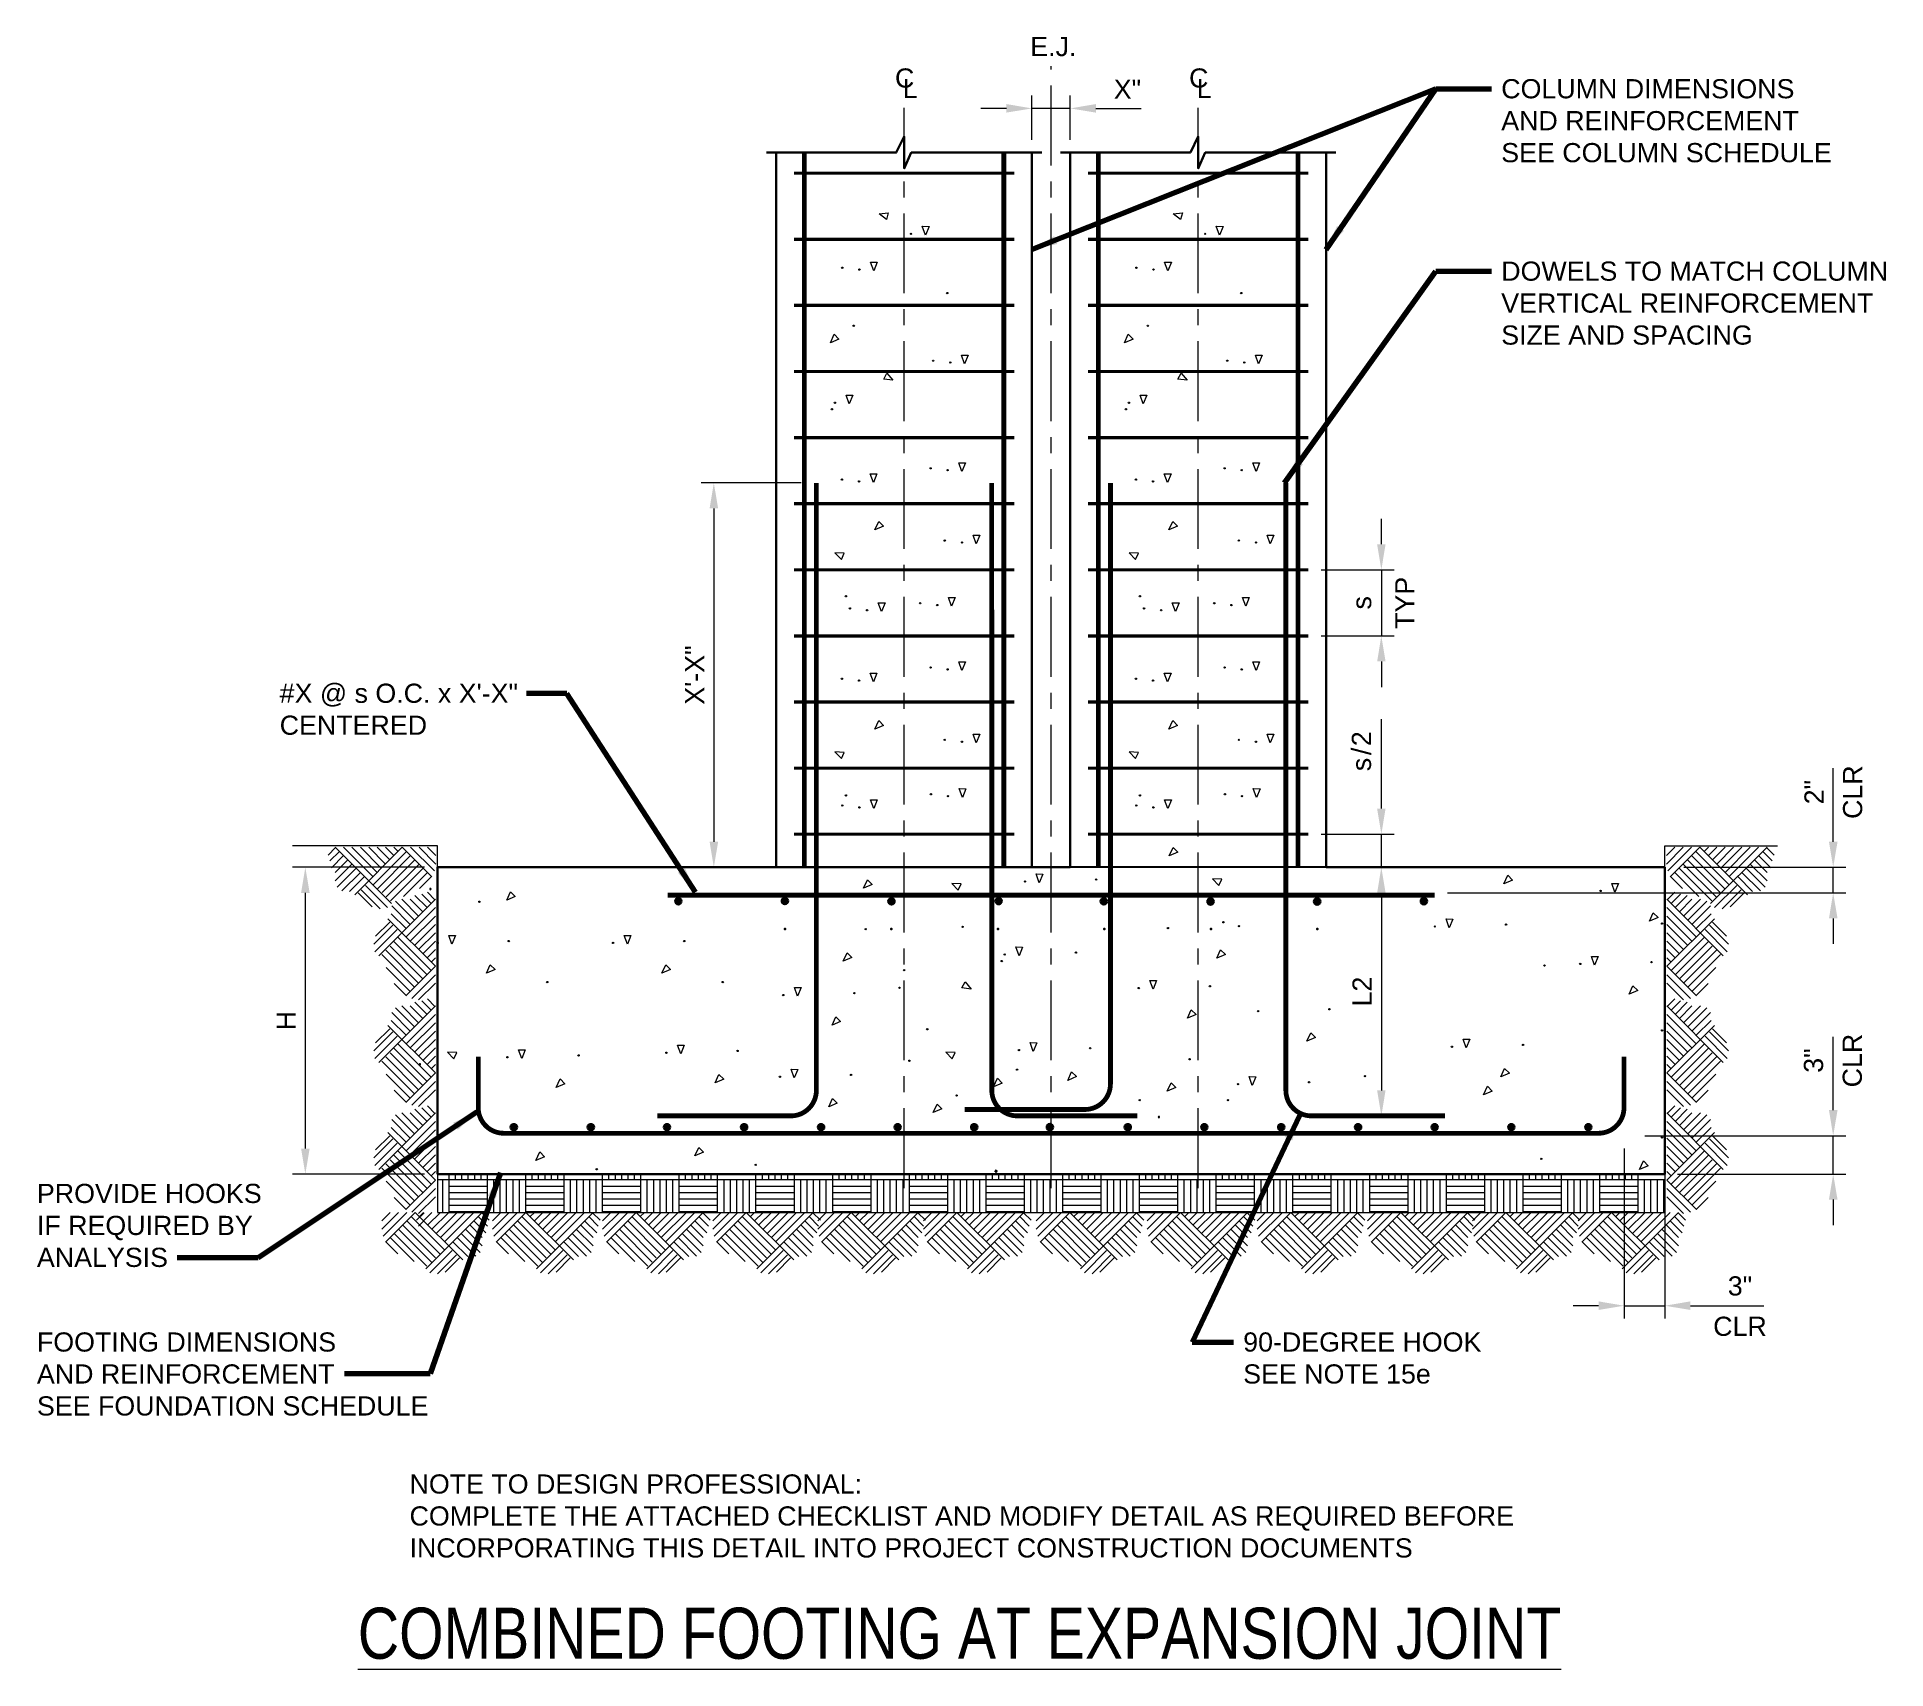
# Model space of a CAD drawing. Header units: inches. Extents: x -1127 to -983, y 1611 to 1738.
import ezdxf

# ---------------------------------------------------------------- set-up
doc = ezdxf.new("R2010")
doc.units = ezdxf.units.IN
doc.header["$LTSCALE"] = 5
doc.header["$MEASUREMENT"] = 0
doc.linetypes.add('CENTER', pattern=[2, 1.25, -0.25, 0.25, -0.25])
doc.linetypes.add('HIDDEN', pattern=[0.375, 0.25, -0.125])
for name, color, linetype, lineweight in [('S-ANNO-DIMS', 1, 'Continuous', 20), ('S-ANNO-TEXT', 7, 'Continuous', 20), ('S-DELT-PATT', 7, 'Continuous', 15), ('S-DETL', 3, 'Continuous', 30), ('S-GRID', 9, 'CENTER', 20)]:
    doc.layers.add(name, color=color, linetype=linetype, lineweight=lineweight)
doc.styles.add('Romans', font='arial.ttf')
doc.dimstyles.get("Standard").update_dxf_attribs({"dimtxt": 0.18, "dimasz": 0.18, "dimexe": 0.18, "dimexo": 0.0625, "dimgap": 0.09, "dimtad": 0, "dimtih": 1, "dimtoh": 1, "dimdec": 4, "dimzin": 0, "dimdsep": 46, "dimtxsty": 'Standard', "dimcen": 0.09, "dimadec": 0, "dimazin": 0, "dimtfac": 1, "dimtdec": 4, "dimtofl": 0, "dimtmove": 0, "dimatfit": 3, "dimfxl": 1, "dimtolj": 1, "dimtzin": 0, "dimarcsym": 0})

msp = doc.modelspace()

# ---------------------------------------------------------------- texts
at = {"layer": 'S-ANNO-DIMS', "insert": (-1043.0697931, 1734.8718535), "char_height": 1.49999999, "width": 2.135811717, "attachment_point": 1, "style": 'Romans'}
msp.add_mtext('X"', dxfattribs=at)
at = {"layer": 'S-ANNO-DIMS', "char_height": 1.49999999, "attachment_point": 5, "rotation": 90, "style": 'Romans'}
for s, insert in [('\\A1;TYP', (-1020.3072311, 1693.9373204)), ('\\A1;CLR', (-985.2709627, 1679.1288956)), ('\\A1;CLR', (-985.2975657, 1658.1288956))]:
    msp.add_mtext(s, dxfattribs=dict(at, insert=insert))
at = {"layer": 'S-ANNO-DIMS', "insert": (-994.0896771, 1637.3324999), "char_height": 1.49999999, "attachment_point": 5, "style": 'Romans'}
msp.add_mtext('\\A1;CLR', dxfattribs=at)
at = {"layer": 'S-ANNO-TEXT', "style": 'Romans', "width": 0.8}
msp.add_text('%%UCOMBINED FOOTING AT EXPANSION JOINT', height=4, dxfattribs=at).set_placement((-1102.1927945, 1611.3285588))
at = {"layer": 'S-ANNO-TEXT', "attachment_point": 1, "style": 'Romans'}
for s, insert, char_height in [('E.J.', (-1049.5990564, 1738.2081062), 1.49999999), ('{\\T1.2;C}', (-1060.1797203, 1735.7481541), 1.49999999), ('{\\T1.2;C}', (-1037.1797203, 1735.7481541), 1.49999999), ('{\\T1.2;L}', (-1059.5799272, 1734.9256563), 1.49999999), ('{\\T1.2;L}', (-1036.5799272, 1734.9256563), 1.49999999), ('COLUMN DIMENSIONS \\PAND REINFORCEMENT \\PSEE COLUMN SCHEDULE', (-1012.7623287, 1734.9098391), 1.499999989), ('DOWELS TO MATCH COLUMN \\PVERTICAL REINFORCEMENT \\PSIZE AND SPACING', (-1012.7623287, 1720.6399976), 1.499999989), ('#X @ s O.C. x X\'-X"\\PCENTERED', (-1108.3035882, 1687.61693), 1.499999989), ('PROVIDE HOOKS \\PIF REQUIRED BY \\PANALYSIS', (-1127.2919504, 1648.4848273), 1.499999989), ('FOOTING DIMENSIONS \\PAND REINFORCEMENT \\PSEE FOUNDATION SCHEDULE', (-1127.2919504, 1636.8629721), 1.499999989), ('\\pxql;90-DEGREE HOOK\\PSEE NOTE 15e', (-1032.9450715, 1636.8629721), 1.499999989), ('NOTE TO DESIGN PROFESSIONAL: \\PCOMPLETE THE ATTACHED CHECKLIST AND MODIFY DETAIL AS REQUIRED BEFORE \\PINCORPORATING THIS DETAIL INTO PROJECT CONSTRUCTION DOCUMENTS', (-1098.1475352, 1625.754889), 1.499999989)]:
    msp.add_mtext(s, dxfattribs=dict(at, insert=insert, char_height=char_height))

# ---------------------------------------------------------------- blocks, each defined once
blk = doc.blocks.new('*D0')
at = {"layer": 'Defpoints', "color": 0, "transparency": 16777216}
for p in [(-999.47, 1673.25), (-1017.97, 1671.25), (-986.8, 1671.25)]:
    blk.add_point(p, dxfattribs=at)
at = {"layer": 'S-ANNO-DIMS', "transparency": 16777216}
for p, q in [((-986.8, 1675.25), (-986.8, 1681)), ((-998.47, 1673.25), (-985.8, 1673.25)), ((-986.8, 1671.25), (-986.8, 1673.25)), ((-1016.97, 1671.25), (-985.8, 1671.25)), ((-986.8, 1669.25), (-986.8, 1667.25))]:
    blk.add_line(p, q, dxfattribs=at)
for points in [[(-987.13, 1675.25), (-986.46, 1675.25), (-986.8, 1673.25)], [(-987.13, 1669.25), (-986.46, 1669.25), (-986.8, 1671.25)]]:
    blk.add_solid(points, dxfattribs=at)
at = {"layer": 'S-ANNO-DIMS', "transparency": 16777216, "insert": (-988.3, 1679.13), "char_height": 1.5, "attachment_point": 5, "rotation": 90, "style": 'Romans'}
blk.add_mtext('\\A1;2"', dxfattribs=at)
blk = doc.blocks.new('*D1')
at = {"layer": 'Defpoints', "color": 0, "transparency": 16777216}
for p in [(-1002.53, 1652.25), (-999.97, 1649.25), (-986.8, 1649.25)]:
    blk.add_point(p, dxfattribs=at)
at = {"layer": 'S-ANNO-DIMS', "transparency": 16777216}
for p, q in [((-986.8, 1654.25), (-986.8, 1659.99)), ((-1001.53, 1652.25), (-985.8, 1652.25)), ((-986.8, 1649.25), (-986.8, 1652.25)), ((-998.97, 1649.25), (-985.8, 1649.25)), ((-986.8, 1647.25), (-986.8, 1645.25))]:
    blk.add_line(p, q, dxfattribs=at)
for points in [[(-987.13, 1654.25), (-986.46, 1654.25), (-986.8, 1652.25)], [(-987.13, 1647.25), (-986.46, 1647.25), (-986.8, 1649.25)]]:
    blk.add_solid(points, dxfattribs=at)
at = {"layer": 'S-ANNO-DIMS', "transparency": 16777216, "insert": (-988.33, 1658.13), "char_height": 1.5, "attachment_point": 5, "rotation": 90, "style": 'Romans'}
blk.add_mtext('\\A1;3"', dxfattribs=at)
blk = doc.blocks.new('*D2')
at = {"layer": 'Defpoints', "color": 0, "transparency": 16777216}
for p in [(-1095.97, 1673.25), (-1106.3, 1649.25), (-1095.97, 1649.25)]:
    blk.add_point(p, dxfattribs=at)
at = {"layer": 'S-ANNO-DIMS', "transparency": 16777216}
for p, q in [((-1096.97, 1673.25), (-1107.3, 1673.25)), ((-1106.3, 1671.25), (-1106.3, 1651.25)), ((-1096.97, 1649.25), (-1107.3, 1649.25))]:
    blk.add_line(p, q, dxfattribs=at)
for points in [[(-1106.63, 1671.25), (-1105.96, 1671.25), (-1106.3, 1673.25)], [(-1106.63, 1651.25), (-1105.96, 1651.25), (-1106.3, 1649.25)]]:
    blk.add_solid(points, dxfattribs=at)
at = {"layer": 'S-ANNO-DIMS', "transparency": 16777216, "insert": (-1107.8, 1661.25), "char_height": 1.5, "attachment_point": 5, "rotation": 90, "style": 'Romans'}
blk.add_mtext('\\A1;H', dxfattribs=at)
blk = doc.blocks.new('*D3')
at = {"layer": 'Defpoints', "color": 0, "transparency": 16777216}
for p in [(-1066.53, 1703.32), (-1075.13, 1673.25), (-1074.35, 1673.25)]:
    blk.add_point(p, dxfattribs=at)
at = {"layer": 'S-ANNO-DIMS', "transparency": 16777216}
for p, q in [((-1067.53, 1703.32), (-1075.35, 1703.32)), ((-1074.35, 1701.32), (-1074.35, 1675.25)), ((-1074.13, 1673.25), (-1073.35, 1673.25))]:
    blk.add_line(p, q, dxfattribs=at)
for points in [[(-1074.68, 1701.32), (-1074.01, 1701.32), (-1074.35, 1703.32)], [(-1074.68, 1675.25), (-1074.01, 1675.25), (-1074.35, 1673.25)]]:
    blk.add_solid(points, dxfattribs=at)
at = {"layer": 'S-ANNO-DIMS', "transparency": 16777216, "insert": (-1075.85, 1688.29), "char_height": 1.5, "attachment_point": 5, "rotation": 90, "style": 'Romans'}
blk.add_mtext('\\A1;X\'-X"', dxfattribs=at)
blk = doc.blocks.new('*D4')
at = {"layer": 'Defpoints', "color": 0, "transparency": 16777216}
for p in [(-1003.15, 1652.25), (-999.97, 1649.25), (-1003.15, 1638.95)]:
    blk.add_point(p, dxfattribs=at)
at = {"layer": 'S-ANNO-DIMS', "transparency": 16777216}
for p, q in [((-1003.15, 1651.25), (-1003.15, 1637.95)), ((-999.97, 1648.25), (-999.97, 1637.95)), ((-1005.15, 1638.95), (-1007.15, 1638.95)), ((-1003.15, 1638.95), (-999.97, 1638.95)), ((-997.97, 1638.95), (-992.23, 1638.95))]:
    blk.add_line(p, q, dxfattribs=at)
for points in [[(-1005.15, 1639.29), (-1005.15, 1638.62), (-1003.15, 1638.95)], [(-997.97, 1639.29), (-997.97, 1638.62), (-999.97, 1638.95)]]:
    blk.add_solid(points, dxfattribs=at)
at = {"layer": 'S-ANNO-DIMS', "transparency": 16777216, "insert": (-994.09, 1640.49), "char_height": 1.5, "attachment_point": 5, "style": 'Romans'}
blk.add_mtext('\\A1;3"', dxfattribs=at)
blk = doc.blocks.new('*D5')
at = {"layer": 'Defpoints', "color": 0, "transparency": 16777216}
for p in [(-1049.47, 1732.62), (-1049.47, 1729.17), (-1046.47, 1729.17)]:
    blk.add_point(p, dxfattribs=at)
at = {"layer": 'S-ANNO-DIMS', "transparency": 16777216}
for p, q in [((-1051.47, 1732.62), (-1053.47, 1732.62)), ((-1049.47, 1730.17), (-1049.47, 1733.62)), ((-1046.47, 1732.62), (-1049.47, 1732.62)), ((-1046.47, 1730.17), (-1046.47, 1733.62)), ((-1044.47, 1732.62), (-1042.47, 1732.62))]:
    blk.add_line(p, q, dxfattribs=at)
for points in [[(-1051.47, 1732.96), (-1051.47, 1732.29), (-1049.47, 1732.62)], [(-1044.47, 1732.96), (-1044.47, 1732.29), (-1046.47, 1732.62)]]:
    blk.add_solid(points, dxfattribs=at)
blk = doc.blocks.new('*D6')
at = {"layer": 'Defpoints', "color": 0, "transparency": 16777216}
for p in [(-1027.86, 1675.84), (-1026.54, 1673.25), (-1022.14, 1673.25)]:
    blk.add_point(p, dxfattribs=at)
at = {"layer": 'S-ANNO-DIMS', "transparency": 16777216}
for p, q in [((-1022.14, 1677.84), (-1022.14, 1684.83)), ((-1026.86, 1675.84), (-1021.14, 1675.84)), ((-1022.14, 1673.25), (-1022.14, 1675.84)), ((-1025.54, 1673.25), (-1021.14, 1673.25)), ((-1022.14, 1671.25), (-1022.14, 1669.25))]:
    blk.add_line(p, q, dxfattribs=at)
for points in [[(-1022.47, 1677.84), (-1021.81, 1677.84), (-1022.14, 1675.84)], [(-1022.47, 1671.25), (-1021.81, 1671.25), (-1022.14, 1673.25)]]:
    blk.add_solid(points, dxfattribs=at)
at = {"layer": 'S-ANNO-DIMS', "transparency": 16777216, "insert": (-1023.69, 1682.33), "char_height": 1.5, "attachment_point": 5, "rotation": 90, "style": 'Romans'}
blk.add_mtext('\\A1;{\\T1.2;s/}2', dxfattribs=at)
blk = doc.blocks.new('*D7')
at = {"layer": 'Defpoints', "color": 0, "transparency": 16777216}
for p in [(-1026.54, 1673.25), (-1027.11, 1653.8), (-1022.14, 1653.8)]:
    blk.add_point(p, dxfattribs=at)
at = {"layer": 'S-ANNO-DIMS', "transparency": 16777216}
blk.add_line((-1022.14, 1671.25), (-1022.14, 1655.8), dxfattribs=at)
for points in [[(-1022.47, 1671.25), (-1021.81, 1671.25), (-1022.14, 1673.25)], [(-1022.47, 1655.8), (-1021.81, 1655.8), (-1022.14, 1653.8)]]:
    blk.add_solid(points, dxfattribs=at)
at = {"layer": 'S-ANNO-DIMS', "transparency": 16777216, "insert": (-1023.65, 1663.53), "char_height": 1.5, "attachment_point": 5, "rotation": 90, "style": 'Romans'}
blk.add_mtext('\\A1;L2', dxfattribs=at)
blk = doc.blocks.new('*D8')
at = {"layer": 'Defpoints', "color": 0, "transparency": 16777216}
for p in [(-1027.86, 1696.52), (-1027.86, 1691.35), (-1022.14, 1691.35)]:
    blk.add_point(p, dxfattribs=at)
at = {"layer": 'S-ANNO-DIMS', "transparency": 16777216}
for p, q in [((-1022.14, 1698.52), (-1022.14, 1700.52)), ((-1026.86, 1696.52), (-1021.14, 1696.52)), ((-1022.14, 1696.52), (-1022.14, 1691.35)), ((-1026.86, 1691.35), (-1021.14, 1691.35)), ((-1022.14, 1689.35), (-1022.14, 1687.35))]:
    blk.add_line(p, q, dxfattribs=at)
for points in [[(-1022.47, 1698.52), (-1021.81, 1698.52), (-1022.14, 1696.52)], [(-1022.47, 1689.35), (-1021.81, 1689.35), (-1022.14, 1691.35)]]:
    blk.add_solid(points, dxfattribs=at)
at = {"layer": 'S-ANNO-DIMS', "transparency": 16777216, "insert": (-1023.67, 1693.94), "char_height": 1.5, "attachment_point": 5, "rotation": 90, "style": 'Romans'}
blk.add_mtext('\\A1;s', dxfattribs=at)

# ---------------------------------------------------------------- dimensions: what is measured, and where the dimension line sits
at = {"layer": 'S-ANNO-DIMS'}
for base, p1, p2, angle, text, override, picture, middle in [((-1049.4680877, 1732.6218535), (-1046.4680877, 1729.1668995), (-1049.4680877, 1729.1668995), 180, ' ', {"dimscale": 16, "dimtxt": 0.09375, "dimasz": 0.125, "dimexe": 0.0625, "dimgap": 0.0625, "dimtih": 0, "dimtoh": 0, "dimdec": 5, "dimlfac": 1, "dimrnd": 0.03125, "dimzin": 7, "dimlunit": 4, "dimtxsty": 'Romans', "dimcen": 0.125, "dimclrd": 256, "dimclre": 256, "dimclrt": 256, "dimadec": 4, "dimtdec": 5, "dimtofl": 1, "dimtvp": 1, "dimfrac": 2, "dimtzin": 3, "dimlwd": 65535, "dimlwe": 65535}, '*D5', (-1047.9680877, 1732.6218535)), ((-1074.3465432, 1673.250485), (-1066.5330877, 1703.3212835), (-1075.129475, 1673.250485), 270, 'X\'-X"', {"dimscale": 16, "dimtxt": 0.09375, "dimasz": 0.125, "dimexe": 0.0625, "dimgap": 0.0625, "dimtih": 0, "dimtoh": 0, "dimdec": 5, "dimlfac": 1, "dimrnd": 0.03125, "dimzin": 7, "dimlunit": 4, "dimtxsty": 'Romans', "dimcen": 0.125, "dimclrd": 256, "dimclre": 256, "dimclrt": 256, "dimadec": 4, "dimtdec": 5, "dimtofl": 1, "dimtvp": 1, "dimfrac": 2, "dimtzin": 3, "dimlwd": 65535, "dimlwe": 65535}, '*D3', (-1074.3465432, 1688.2858842)), ((-1022.1405644, 1691.351466), (-1027.8573038, 1696.5231748), (-1027.8573038, 1691.351466), 270, 's', {"dimscale": 16, "dimtxt": 0.09375, "dimasz": 0.125, "dimexe": 0.0625, "dimgap": 0.0625, "dimtih": 0, "dimtoh": 0, "dimdec": 5, "dimlfac": 1, "dimrnd": 0.03125, "dimzin": 7, "dimlunit": 4, "dimtxsty": 'Romans', "dimcen": 0.125, "dimclrd": 256, "dimclre": 256, "dimclrt": 256, "dimadec": 4, "dimtdec": 5, "dimtofl": 1, "dimtvp": 1, "dimfrac": 2, "dimtzin": 3, "dimlwd": 65535, "dimlwe": 65535}, '*D8', (-1022.1405644, 1693.9373204)), ((-1022.1413484, 1673.250485), (-1027.8580877, 1675.8363394), (-1026.5416098, 1673.250485), 270, '{\\T1.2;s/}2', {"dimscale": 16, "dimtxt": 0.09375, "dimasz": 0.125, "dimexe": 0.0625, "dimgap": 0.0625, "dimtih": 0, "dimtoh": 0, "dimdec": 5, "dimlfac": 1, "dimrnd": 0.03125, "dimzin": 7, "dimlunit": 4, "dimtxsty": 'Romans', "dimcen": 0.125, "dimclrd": 256, "dimclre": 256, "dimclrt": 256, "dimadec": 4, "dimtdec": 5, "dimtofl": 1, "dimtvp": 1, "dimfrac": 2, "dimtzin": 3, "dimlwd": 65535, "dimlwe": 65535}, '*D6', (-1022.1413484, 1682.3307118)), ((-986.7965425, 1671.250485), (-999.4680877, 1673.250485), (-1017.9680877, 1671.250485), 270, '2"', {"dimscale": 16, "dimtxt": 0.09375, "dimasz": 0.125, "dimexe": 0.0625, "dimgap": 0.0625, "dimtih": 0, "dimtoh": 0, "dimdec": 5, "dimlfac": 1, "dimrnd": 0.03125, "dimzin": 7, "dimlunit": 4, "dimtxsty": 'Romans', "dimcen": 0.125, "dimclrd": 256, "dimclre": 256, "dimclrt": 256, "dimadec": 4, "dimtdec": 5, "dimtofl": 1, "dimtvp": 1, "dimfrac": 2, "dimtzin": 3, "dimlwd": 65535, "dimlwe": 65535}, '*D0', (-986.7965425, 1679.1288956)), ((-1106.2970274, 1649.250485), (-1095.9680877, 1673.250485), (-1095.9680877, 1649.250485), 270, 'H', {"dimscale": 16, "dimtxt": 0.09375, "dimasz": 0.125, "dimexe": 0.0625, "dimgap": 0.0625, "dimtih": 0, "dimtoh": 0, "dimdec": 5, "dimlfac": 1, "dimrnd": 0.03125, "dimzin": 7, "dimlunit": 4, "dimtxsty": 'Romans', "dimcen": 0.125, "dimclrd": 256, "dimclre": 256, "dimclrt": 256, "dimadec": 4, "dimtdec": 5, "dimtofl": 1, "dimtvp": 1, "dimfrac": 2, "dimtzin": 3, "dimlwd": 65535, "dimlwe": 65535}, '*D2', (-1106.2970274, 1661.250485)), ((-1022.1413484, 1653.8016542), (-1026.5416098, 1673.250485), (-1027.1087507, 1653.8016542), 270, 'L2', {"dimscale": 16, "dimtxt": 0.09375, "dimasz": 0.125, "dimexe": 0.0625, "dimgap": 0.0625, "dimtih": 0, "dimtoh": 0, "dimdec": 5, "dimlfac": 1, "dimrnd": 0.03125, "dimzin": 7, "dimlunit": 4, "dimtxsty": 'Romans', "dimcen": 0.125, "dimse1": 1, "dimse2": 1, "dimclrd": 256, "dimclre": 256, "dimclrt": 256, "dimadec": 4, "dimtdec": 5, "dimtofl": 1, "dimtvp": 1, "dimfrac": 2, "dimtzin": 3, "dimlwd": 65535, "dimlwe": 65535}, '*D7', (-1022.1413484, 1663.5260696)), ((-986.7965425, 1649.250485), (-1002.5317799, 1652.250485), (-999.9680877, 1649.250485), 270, '3"', {"dimscale": 16, "dimtxt": 0.09375, "dimasz": 0.125, "dimexe": 0.0625, "dimgap": 0.0625, "dimtih": 0, "dimtoh": 0, "dimdec": 5, "dimlfac": 1, "dimrnd": 0.03125, "dimzin": 7, "dimlunit": 4, "dimtxsty": 'Romans', "dimcen": 0.125, "dimclrd": 256, "dimclre": 256, "dimclrt": 256, "dimadec": 4, "dimtdec": 5, "dimtofl": 1, "dimtvp": 1, "dimfrac": 2, "dimtzin": 3, "dimlwd": 65535, "dimlwe": 65535}, '*D1', (-986.7965425, 1658.1288956)), ((-1003.149609, 1638.9544024), (-999.9680877, 1649.250485), (-1003.149609, 1652.250485), 180, '3"', {"dimscale": 16, "dimtxt": 0.09375, "dimasz": 0.125, "dimexe": 0.0625, "dimgap": 0.0625, "dimtih": 0, "dimtoh": 0, "dimdec": 5, "dimlfac": 1, "dimrnd": 0.03125, "dimzin": 7, "dimlunit": 4, "dimtxsty": 'Romans', "dimcen": 0.125, "dimclrd": 256, "dimclre": 256, "dimclrt": 256, "dimadec": 4, "dimtdec": 5, "dimtofl": 1, "dimtvp": 1, "dimfrac": 2, "dimtzin": 3, "dimlwd": 65535, "dimlwe": 65535}, '*D4', (-994.0896771, 1638.9544024))]:
    dim = msp.add_linear_dim(base=base, p1=p1, p2=p2, angle=angle, text=text, dimstyle='Standard', override=override, dxfattribs=at)
    dim.commit()
    dim.dimension.update_dxf_attribs({"geometry": picture, "text_midpoint": middle, "dimtype": 128})

# ---------------------------------------------------------------- hatches: boundary and pattern name
at = {"layer": 'S-DELT-PATT'}
h = msp.add_hatch(dxfattribs=at)
h.set_pattern_fill('AR-PARQ1', color=256, scale=0.25)
h.set_pattern_definition([(90, (-1785.055, 2110.8132), (-3, 3), [3, -3]), (90, (-1784.555, 2110.8132), (-3, 3), [3, -3]), (90, (-1784.055, 2110.8132), (-3, 3), [3, -3]), (90, (-1783.555, 2110.8132), (-3, 3), [3, -3]), (90, (-1783.055, 2110.8132), (-3, 3), [3, -3]), (90, (-1782.555, 2110.8132), (-3, 3), [3, -3]), (90, (-1782.055, 2110.8132), (-3, 3), [3, -3]), (0, (-1785.055, 2113.8132), (3, -3), [3, -3]), (0, (-1785.055, 2114.3132), (3, -3), [3, -3]), (0, (-1785.055, 2114.8132), (3, -3), [3, -3]), (0, (-1785.055, 2115.3132), (3, -3), [3, -3]), (0, (-1785.055, 2115.8132), (3, -3), [3, -3]), (0, (-1785.055, 2116.3132), (3, -3), [3, -3]), (0, (-1785.055, 2116.8132), (3, -3), [3, -3])])
h.paths.add_polyline_path([(-1095.9680877, 1649.250485), (-1095.9680877, 1646.250485), (-999.9680877, 1646.250485), (-999.9680877, 1649.250485)])
at = {"layer": 'S-DETL', "linetype": 'Continuous'}
h = msp.add_hatch(color=256, dxfattribs=at)
h.dxf.hatch_style = 1
h.paths.add_polyline_path([(-1077.1243916, 1670.8462632), (-1077.1243916, 1670.3462632, 0.4142135624), (-1076.8743916, 1670.5962632, 0.4142135624)])
h.paths.add_polyline_path([(-1077.1243916, 1670.8462632, 0.4142135624), (-1077.3743916, 1670.5962632, 0.4142135624), (-1077.1243916, 1670.3462632)])
h = msp.add_hatch(color=256, dxfattribs=at)
h.dxf.hatch_style = 1
h.paths.add_polyline_path([(-1068.7909486, 1670.8632836), (-1068.7909486, 1670.3632836, 0.4142135624), (-1068.5409486, 1670.6132836, 0.4142135624)])
h.paths.add_polyline_path([(-1068.7909486, 1670.8632836, 0.4142135624), (-1069.0409486, 1670.6132836, 0.4142135624), (-1068.7909486, 1670.3632836)])
h = msp.add_hatch(color=256, dxfattribs=at)
h.dxf.hatch_style = 1
h.paths.add_polyline_path([(-1060.4588123, 1670.8391509), (-1060.4588123, 1670.3391509, 0.4142135624), (-1060.2088123, 1670.5891509, 0.4142135624)])
h.paths.add_polyline_path([(-1060.4588123, 1670.8391509, 0.4142135624), (-1060.7088123, 1670.5891509, 0.4142135624), (-1060.4588123, 1670.3391509)])
h = msp.add_hatch(color=256, dxfattribs=at)
h.dxf.hatch_style = 1
h.paths.add_polyline_path([(-1052.0732817, 1670.858444), (-1052.0732817, 1670.358444, 0.4142135624), (-1051.8232817, 1670.608444, 0.4142135624)])
h.paths.add_polyline_path([(-1052.0732817, 1670.858444, 0.4142135624), (-1052.3232817, 1670.608444, 0.4142135624), (-1052.0732817, 1670.358444)])
h = msp.add_hatch(color=256, dxfattribs=at)
h.dxf.hatch_style = 1
h.paths.add_polyline_path([(-1043.8471035, 1670.8392708), (-1043.8471035, 1670.3392708, 0.4142135624), (-1043.5971035, 1670.5892708, 0.4142135624)])
h.paths.add_polyline_path([(-1043.8471035, 1670.8392708, 0.4142135624), (-1044.0971035, 1670.5892708, 0.4142135624), (-1043.8471035, 1670.3392708)])
h = msp.add_hatch(color=256, dxfattribs=at)
h.dxf.hatch_style = 1
h.paths.add_polyline_path([(-1035.4987706, 1670.8242232), (-1035.4987706, 1670.3242232, 0.4142135624), (-1035.2487706, 1670.5742232, 0.4142135624)])
h.paths.add_polyline_path([(-1035.4987706, 1670.8242232, 0.4142135624), (-1035.7487706, 1670.5742232, 0.4142135624), (-1035.4987706, 1670.3242232)])
h = msp.add_hatch(color=256, dxfattribs=at)
h.dxf.hatch_style = 1
h.paths.add_polyline_path([(-1027.160809, 1670.8230515), (-1027.160809, 1670.3230515, 0.4142135624), (-1026.910809, 1670.5730515, 0.4142135624)])
h.paths.add_polyline_path([(-1027.160809, 1670.8230515, 0.4142135624), (-1027.410809, 1670.5730515, 0.4142135624), (-1027.160809, 1670.3230515)])
h = msp.add_hatch(color=256, dxfattribs=at)
h.dxf.hatch_style = 1
h.paths.add_polyline_path([(-1018.8136602, 1670.8446936), (-1018.8136602, 1670.3446936, 0.4142135624), (-1018.5636602, 1670.5946936, 0.4142135624)])
h.paths.add_polyline_path([(-1018.8136602, 1670.8446936, 0.4142135624), (-1019.0636602, 1670.5946936, 0.4142135624), (-1018.8136602, 1670.3446936)])
h = msp.add_hatch(color=256, dxfattribs=at)
h.dxf.hatch_style = 1
h.paths.add_polyline_path([(-1089.9921362, 1653.1660278), (-1089.9921362, 1652.6660278, 0.4142135624), (-1089.7421362, 1652.9160278, 0.4142135624)])
h.paths.add_polyline_path([(-1089.9921362, 1653.1660278, 0.4142135624), (-1090.2421362, 1652.9160278, 0.4142135624), (-1089.9921362, 1652.6660278)])
h = msp.add_hatch(color=256, dxfattribs=at)
h.dxf.hatch_style = 1
h.paths.add_polyline_path([(-1083.9675605, 1653.1660278), (-1083.9675605, 1652.6660278, 0.4142135624), (-1083.7175605, 1652.9160278, 0.4142135624)])
h.paths.add_polyline_path([(-1083.9675605, 1653.1660278, 0.4142135624), (-1084.2175605, 1652.9160278, 0.4142135624), (-1083.9675605, 1652.6660278)])
h = msp.add_hatch(color=256, dxfattribs=at)
h.dxf.hatch_style = 1
h.paths.add_polyline_path([(-1078.0145899, 1653.1660278), (-1078.0145899, 1652.6660278, 0.4142135624), (-1077.7645899, 1652.9160278, 0.4142135624)])
h.paths.add_polyline_path([(-1078.0145899, 1653.1660278, 0.4142135624), (-1078.2645899, 1652.9160278, 0.4142135624), (-1078.0145899, 1652.6660278)])
h = msp.add_hatch(color=256, dxfattribs=at)
h.dxf.hatch_style = 1
h.paths.add_polyline_path([(-1071.9794115, 1653.1660278), (-1071.9794115, 1652.6660278, 0.4142135624), (-1071.7294115, 1652.9160278, 0.4142135624)])
h.paths.add_polyline_path([(-1071.9794115, 1653.1660278, 0.4142135624), (-1072.2294115, 1652.9160278, 0.4142135624), (-1071.9794115, 1652.6660278)])
h = msp.add_hatch(color=256, dxfattribs=at)
h.dxf.hatch_style = 1
h.paths.add_polyline_path([(-1065.962131, 1653.1660278), (-1065.962131, 1652.6660278, 0.4142135624), (-1065.712131, 1652.9160278, 0.4142135624)])
h.paths.add_polyline_path([(-1065.962131, 1653.1660278, 0.4142135624), (-1066.212131, 1652.9160278, 0.4142135624), (-1065.962131, 1652.6660278)])
h = msp.add_hatch(color=256, dxfattribs=at)
h.dxf.hatch_style = 1
h.paths.add_polyline_path([(-1059.9669404, 1653.1660278), (-1059.9669404, 1652.6660278, 0.4142135624), (-1059.7169404, 1652.9160278, 0.4142135624)])
h.paths.add_polyline_path([(-1059.9669404, 1653.1660278, 0.4142135624), (-1060.2169404, 1652.9160278, 0.4142135624), (-1059.9669404, 1652.6660278)])
h = msp.add_hatch(color=256, dxfattribs=at)
h.dxf.hatch_style = 1
h.paths.add_polyline_path([(-1053.9816856, 1653.1660278), (-1053.9816856, 1652.6660278, 0.4142135624), (-1053.7316856, 1652.9160278, 0.4142135624)])
h.paths.add_polyline_path([(-1053.9816856, 1653.1660278, 0.4142135624), (-1054.2316856, 1652.9160278, 0.4142135624), (-1053.9816856, 1652.6660278)])
h = msp.add_hatch(color=256, dxfattribs=at)
h.dxf.hatch_style = 1
h.paths.add_polyline_path([(-1048.0650425, 1653.1710641), (-1048.0650425, 1652.6710641, 0.4142135624), (-1047.8150425, 1652.9210641, 0.4142135624)])
h.paths.add_polyline_path([(-1048.0650425, 1653.1710641, 0.4142135624), (-1048.3150425, 1652.9210641, 0.4142135624), (-1048.0650425, 1652.6710641)])
h = msp.add_hatch(color=256, dxfattribs=at)
h.dxf.hatch_style = 1
h.paths.add_polyline_path([(-1041.973461, 1653.1660278), (-1041.973461, 1652.6660278, 0.4142135624), (-1041.723461, 1652.9160278, 0.4142135624)])
h.paths.add_polyline_path([(-1041.973461, 1653.1660278, 0.4142135624), (-1042.223461, 1652.9160278, 0.4142135624), (-1041.973461, 1652.6660278)])
h = msp.add_hatch(color=256, dxfattribs=at)
h.dxf.hatch_style = 1
h.paths.add_polyline_path([(-1035.9850077, 1653.1660278), (-1035.9850077, 1652.6660278, 0.4142135624), (-1035.7350077, 1652.9160278, 0.4142135624)])
h.paths.add_polyline_path([(-1035.9850077, 1653.1660278, 0.4142135624), (-1036.2350077, 1652.9160278, 0.4142135624), (-1035.9850077, 1652.6660278)])
h = msp.add_hatch(color=256, dxfattribs=at)
h.dxf.hatch_style = 1
h.paths.add_polyline_path([(-1029.9720281, 1653.1660278), (-1029.9720281, 1652.6660278, 0.4142135624), (-1029.7220281, 1652.9160278, 0.4142135624)])
h.paths.add_polyline_path([(-1029.9720281, 1653.1660278, 0.4142135624), (-1030.2220281, 1652.9160278, 0.4142135624), (-1029.9720281, 1652.6660278)])
h = msp.add_hatch(color=256, dxfattribs=at)
h.dxf.hatch_style = 1
h.paths.add_polyline_path([(-1023.9612535, 1653.1660278), (-1023.9612535, 1652.6660278, 0.4142135624), (-1023.7112535, 1652.9160278, 0.4142135624)])
h.paths.add_polyline_path([(-1023.9612535, 1653.1660278, 0.4142135624), (-1024.2112535, 1652.9160278, 0.4142135624), (-1023.9612535, 1652.6660278)])
h = msp.add_hatch(color=256, dxfattribs=at)
h.dxf.hatch_style = 1
h.paths.add_polyline_path([(-1017.9694519, 1653.1660278), (-1017.9694519, 1652.6660278, 0.4142135624), (-1017.7194519, 1652.9160278, 0.4142135624)])
h.paths.add_polyline_path([(-1017.9694519, 1653.1660278, 0.4142135624), (-1018.2194519, 1652.9160278, 0.4142135624), (-1017.9694519, 1652.6660278)])
h = msp.add_hatch(color=256, dxfattribs=at)
h.dxf.hatch_style = 1
h.paths.add_polyline_path([(-1011.9715529, 1653.1660278), (-1011.9715529, 1652.6660278, 0.4142135624), (-1011.7215529, 1652.9160278, 0.4142135624)])
h.paths.add_polyline_path([(-1011.9715529, 1653.1660278, 0.4142135624), (-1012.2215529, 1652.9160278, 0.4142135624), (-1011.9715529, 1652.6660278)])
h = msp.add_hatch(color=256, dxfattribs=at)
h.dxf.hatch_style = 1
h.paths.add_polyline_path([(-1005.9495087, 1653.1660278), (-1005.9495087, 1652.6660278, 0.4142135624), (-1005.6995087, 1652.9160278, 0.4142135624)])
h.paths.add_polyline_path([(-1005.9495087, 1653.1660278, 0.4142135624), (-1006.1995087, 1652.9160278, 0.4142135624), (-1005.9495087, 1652.6660278)])

# ---------------------------------------------------------------- linework, layer by layer
at = {"layer": 'S-ANNO-DIMS'}
msp.add_line((-1044.4680878, 1732.6218535), (-1040.9339814, 1732.6218535), dxfattribs=at)
at = {"layer": 'S-DELT-PATT'}
for p, q in [((-1095.9680877, 1674.9216), (-1107.2970274, 1674.9216)), ((-1103.9302464, 1674.7865131), (-1104.5145584, 1674.2021929)), ((-1099.5489094, 1670.4051762), (-1103.9623654, 1674.8186322)), ((-1101.0126598, 1672.5244167), (-1103.3068752, 1674.8186322)), ((-1100.6849147, 1672.8521618), (-1102.6513851, 1674.8186322)), ((-1098.7184443, 1674.8186322), (-1102.4361631, 1671.1009134)), ((-1100.3571697, 1673.1799068), (-1101.995895, 1674.8186322)), ((-1100.0294246, 1673.5076519), (-1101.3404049, 1674.8186322)), ((-1099.7016795, 1673.835397), (-1100.6849147, 1674.8186322)), ((-1099.3739345, 1674.163142), (-1100.0294246, 1674.8186322)), ((-1099.0461894, 1674.4908871), (-1099.3739345, 1674.8186322)), ((-1096.3984599, 1672.4986478), (-1098.7184443, 1674.8186322)), ((-1096.2070978, 1672.9627757), (-1098.0629542, 1674.8186322)), ((-1096.0964838, 1673.5076519), (-1097.4074641, 1674.8186322)), ((-1096.0964838, 1674.163142), (-1096.751974, 1674.8186322)), ((-1095.9680877, 1673.250485), (-1095.9680877, 1674.9216)), ((-999.9680877, 1673.250485), (-999.9680877, 1674.9216)), ((-999.9680877, 1674.9216), (-991.143122, 1674.9216)), ((-999.8396917, 1673.5076519), (-998.5287114, 1674.8186322)), ((-999.8396917, 1674.163142), (-999.1842015, 1674.8186322)), ((-999.7290777, 1672.9627757), (-997.8732213, 1674.8186322)), ((-999.5377156, 1672.4986478), (-997.2177312, 1674.8186322)), ((-997.2177312, 1674.8186322), (-993.5000124, 1671.1009134)), ((-996.8899861, 1674.4908871), (-996.562241, 1674.8186322)), ((-996.562241, 1674.163142), (-995.9067509, 1674.8186322)), ((-996.3872661, 1670.4051762), (-991.9738101, 1674.8186322)), ((-996.234496, 1673.835397), (-995.2512608, 1674.8186322)), ((-995.9067509, 1673.5076519), (-994.5957706, 1674.8186322)), ((-995.5790058, 1673.1799068), (-993.9402805, 1674.8186322)), ((-995.2512608, 1672.8521618), (-993.2847904, 1674.8186322)), ((-994.9235157, 1672.5244167), (-992.6293003, 1674.8186322)), ((-992.0059291, 1674.7865131), (-991.4216171, 1674.2021929)), ((-1103.6346203, 1674.4908871), (-1104.3723662, 1673.753133)), ((-1103.3068752, 1674.163142), (-1104.2491997, 1673.2208094)), ((-1102.9791302, 1673.835397), (-1103.9623654, 1672.8521618)), ((-1102.6513851, 1673.5076519), (-1103.9623654, 1672.1966717)), ((-1098.3906993, 1674.4908871), (-1101.0002956, 1671.8812908)), ((-1098.0629542, 1674.163142), (-1100.6896015, 1671.5364948)), ((-1097.7352092, 1673.835397), (-1100.2936609, 1671.2769371)), ((-1097.4074641, 1673.5076519), (-1099.9829667, 1670.9321493)), ((-998.5287114, 1673.5076519), (-995.9532088, 1670.9321493)), ((-998.2009663, 1673.835397), (-995.6425146, 1671.2769371)), ((-997.8732213, 1674.163142), (-995.246574, 1671.5364948)), ((-997.5454762, 1674.4908871), (-994.9358799, 1671.8812908)), ((-993.2847904, 1673.5076519), (-991.9738101, 1672.1966717)), ((-992.9570453, 1673.835397), (-991.9738101, 1672.8521618)), ((-992.6293003, 1674.163142), (-991.6869758, 1673.2208094)), ((-992.3015552, 1674.4908871), (-991.5638093, 1673.753133)), ((-1102.32364, 1673.1799068), (-1103.8115043, 1671.6920426)), ((-1101.995895, 1672.8521618), (-1103.4496574, 1671.3983912)), ((-1101.6681499, 1672.5244167), (-1102.8320955, 1671.3604629)), ((-1099.8604556, 1670.0936217), (-1101.5993562, 1671.8325223)), ((-1097.079719, 1673.1799068), (-1099.6381707, 1670.6214469)), ((-1096.751974, 1672.8521618), (-1098.6285029, 1670.9756246)), ((-1096.4242289, 1672.5244167), (-1097.3631202, 1671.5855254)), ((-999.5119466, 1672.5244167), (-998.5730553, 1671.5855254)), ((-999.1842015, 1672.8521618), (-997.3076726, 1670.9756246)), ((-998.8564565, 1673.1799068), (-996.2980048, 1670.6214469)), ((-996.0757199, 1670.0936217), (-994.3368193, 1671.8325223)), ((-994.2680256, 1672.5244167), (-993.10408, 1671.3604629)), ((-993.9402805, 1672.8521618), (-992.4865181, 1671.3983912)), ((-993.6125355, 1673.1799068), (-992.1246712, 1671.6920426)), ((-1101.0708673, 1670.1447663), (-1102.1789898, 1671.2528888)), ((-1100.4571401, 1670.0083834), (-1101.9403176, 1671.4915609)), ((-1100.5390985, 1666.3354817), (-1096.1256425, 1670.7489377)), ((-1097.7643678, 1669.1102124), (-1099.252232, 1670.5980766)), ((-1097.4366227, 1669.4379574), (-1098.747603, 1670.7489377)), ((-1097.1088777, 1669.7657025), (-1098.0921128, 1670.7489377)), ((-1096.7811326, 1670.0934476), (-1097.7234652, 1671.035772)), ((-1096.4533875, 1670.4211926), (-1097.1911417, 1671.1589386)), ((-1096.1577615, 1670.7168187), (-1096.7420818, 1671.3011308)), ((-995.397077, 1666.3354817), (-999.810533, 1670.7489377)), ((-999.778414, 1670.7168187), (-999.1940937, 1671.3011308)), ((-999.482788, 1670.4211926), (-998.7450338, 1671.1589386)), ((-999.1550429, 1670.0934476), (-998.2127103, 1671.035772)), ((-998.8272978, 1669.7657025), (-997.8440627, 1670.7489377)), ((-998.4995528, 1669.4379574), (-997.1885725, 1670.7489377)), ((-998.1718077, 1669.1102124), (-996.6839435, 1670.5980766)), ((-995.4790354, 1670.0083834), (-993.9958579, 1671.4915609)), ((-994.8653082, 1670.1447663), (-993.7571857, 1671.2528888)), ((-1100.7995083, 1667.8574396), (-1099.6913859, 1668.9655621)), ((-1096.1256425, 1665.5050167), (-1099.8433612, 1669.2227354)), ((-1098.4198579, 1668.4547222), (-1099.5838117, 1669.6186679)), ((-1098.0921128, 1668.7824673), (-1099.5458834, 1670.2362297)), ((-1098.4198579, 1667.7992321), (-1096.1256425, 1670.0934476)), ((-1098.0921128, 1667.471487), (-1096.1256425, 1669.4379574)), ((-997.5163176, 1667.7992321), (-999.810533, 1670.0934476)), ((-997.8440627, 1667.471487), (-999.810533, 1669.4379574)), ((-999.810533, 1665.5050167), (-996.0928143, 1669.2227354)), ((-997.8440627, 1668.7824673), (-996.3902921, 1670.2362297)), ((-997.5163176, 1668.4547222), (-996.3523638, 1669.6186679)), ((-995.1366672, 1667.8574396), (-996.2447896, 1668.9655621)), ((-1100.9358912, 1667.2437124), (-1099.4527137, 1668.7268899)), ((-1100.8506529, 1666.647028), (-1099.1117523, 1668.3859286)), ((-1096.7811326, 1664.8495265), (-1099.4077799, 1667.4761738)), ((-1096.4533875, 1665.1772716), (-1099.0629839, 1667.7868679)), ((-1097.7643678, 1667.143742), (-1096.1256425, 1668.7824673)), ((-1097.4366227, 1666.8159969), (-1096.1256425, 1668.1269772)), ((-1097.1088777, 1666.4882519), (-1096.1256425, 1667.471487)), ((-998.1718077, 1667.143742), (-999.810533, 1668.7824673)), ((-998.4995528, 1666.8159969), (-999.810533, 1668.1269772)), ((-998.8272978, 1666.4882519), (-999.810533, 1667.471487)), ((-999.482788, 1665.1772716), (-996.8731916, 1667.7868679)), ((-999.1550429, 1664.8495265), (-996.5283956, 1667.4761738)), ((-995.0855226, 1666.647028), (-996.8244232, 1668.3859286)), ((-995.0002843, 1667.2437124), (-996.4834618, 1668.7268899)), ((-1097.7643678, 1663.8662913), (-1100.3228277, 1666.4247431)), ((-1097.4366227, 1664.1940364), (-1100.0121254, 1666.7695391)), ((-1097.1088777, 1664.5217815), (-1099.6673376, 1667.0802332)), ((-1096.7811326, 1666.1605068), (-1096.1256425, 1666.8159969)), ((-1096.4533875, 1665.8327617), (-1096.1256425, 1666.1605068)), ((-999.1550429, 1666.1605068), (-999.810533, 1666.8159969)), ((-999.482788, 1665.8327617), (-999.810533, 1666.1605068)), ((-998.8272978, 1664.5217815), (-996.2688379, 1667.0802332)), ((-998.4995528, 1664.1940364), (-995.9240501, 1666.7695391)), ((-998.1718077, 1663.8662913), (-995.6133478, 1666.4247431)), ((-1098.0921128, 1663.5385463), (-1099.96865, 1665.4150752)), ((-1098.4456269, 1663.1850323), (-1096.1256425, 1665.5050167)), ((-1097.9814989, 1662.9936701), (-1096.1256425, 1664.8495265)), ((-997.4905486, 1663.1850323), (-999.810533, 1665.5050167)), ((-997.9546766, 1662.9936701), (-999.810533, 1664.8495265)), ((-997.8440627, 1663.5385463), (-995.9675255, 1665.4150752)), ((-1098.4198579, 1663.2108012), (-1099.3587492, 1664.1496925)), ((-1097.4366227, 1662.8830562), (-1096.1256425, 1664.1940364)), ((-998.4995528, 1662.8830562), (-999.810533, 1664.1940364)), ((-997.5163176, 1663.2108012), (-996.5774263, 1664.1496925)), ((-1100.5390985, 1657.9879128), (-1096.1256425, 1662.4013688)), ((-1098.0921128, 1660.4348984), (-1099.5458834, 1661.8886608)), ((-1097.7643678, 1660.7626435), (-1099.252232, 1662.2505078)), ((-1097.4366227, 1661.0903886), (-1098.747603, 1662.4013688)), ((-1098.4198579, 1659.4516633), (-1096.1256425, 1661.7458787)), ((-1097.1088777, 1661.4181336), (-1098.0921128, 1662.4013688)), ((-1096.7811326, 1661.7458787), (-1097.7234652, 1662.6882031)), ((-1096.4533875, 1662.0736238), (-1097.1911417, 1662.8113697)), ((-1096.1577615, 1662.3692498), (-1096.7420818, 1662.9535619)), ((-995.397077, 1657.9879128), (-999.810533, 1662.4013688)), ((-997.5163176, 1659.4516633), (-999.810533, 1661.7458787)), ((-999.778414, 1662.3692498), (-999.1940937, 1662.9535619)), ((-999.482788, 1662.0736238), (-998.7450338, 1662.8113697)), ((-999.1550429, 1661.7458787), (-998.2127103, 1662.6882031)), ((-998.8272978, 1661.4181336), (-997.8440627, 1662.4013688)), ((-998.4995528, 1661.0903886), (-997.1885725, 1662.4013688)), ((-998.1718077, 1660.7626435), (-996.6839435, 1662.2505078)), ((-997.8440627, 1660.4348984), (-996.3902921, 1661.8886608)), ((-1100.9358912, 1658.8961436), (-1099.4527137, 1660.3793211)), ((-1100.7995083, 1659.5098708), (-1099.6913859, 1660.6179932)), ((-1096.1256425, 1657.1574478), (-1099.8433612, 1660.8751666)), ((-1098.4198579, 1660.1071534), (-1099.5838117, 1661.271099)), ((-1098.0921128, 1659.1239182), (-1096.1256425, 1661.0903886)), ((-1097.7643678, 1658.7961731), (-1096.1256425, 1660.4348984)), ((-997.8440627, 1659.1239182), (-999.810533, 1661.0903886)), ((-999.810533, 1657.1574478), (-996.0928143, 1660.8751666)), ((-998.1718077, 1658.7961731), (-999.810533, 1660.4348984)), ((-997.5163176, 1660.1071534), (-996.3523638, 1661.271099)), ((-995.0002843, 1658.8961436), (-996.4834618, 1660.3793211)), ((-995.1366672, 1659.5098708), (-996.2447896, 1660.6179932)), ((-1100.8506529, 1658.2994591), (-1099.1117523, 1660.0383597)), ((-1096.7811326, 1656.5019577), (-1099.4077799, 1659.1286049)), ((-1096.4533875, 1656.8297027), (-1099.0629839, 1659.4392991)), ((-1097.4366227, 1658.4684281), (-1096.1256425, 1659.7794083)), ((-1097.1088777, 1658.140683), (-1096.1256425, 1659.1239182)), ((-998.4995528, 1658.4684281), (-999.810533, 1659.7794083)), ((-998.8272978, 1658.140683), (-999.810533, 1659.1239182)), ((-999.482788, 1656.8297027), (-996.8731916, 1659.4392991)), ((-999.1550429, 1656.5019577), (-996.5283956, 1659.1286049)), ((-995.0855226, 1658.2994591), (-996.8244232, 1660.0383597)), ((-1097.7643678, 1655.5187225), (-1100.3228277, 1658.0771742)), ((-1097.4366227, 1655.8464676), (-1100.0121254, 1658.4219702)), ((-1097.1088777, 1656.1742126), (-1099.6673376, 1658.7326643)), ((-1096.7811326, 1657.8129379), (-1096.1256425, 1658.4684281)), ((-1096.4533875, 1657.4851929), (-1096.1256425, 1657.8129379)), ((-999.1550429, 1657.8129379), (-999.810533, 1658.4684281)), ((-999.482788, 1657.4851929), (-999.810533, 1657.8129379)), ((-998.8272978, 1656.1742126), (-996.2688379, 1658.7326643)), ((-998.4995528, 1655.8464676), (-995.9240501, 1658.4219702)), ((-998.1718077, 1655.5187225), (-995.6133478, 1658.0771742)), ((-1098.0921128, 1655.1909774), (-1099.96865, 1657.0675064)), ((-1098.4456269, 1654.8374634), (-1096.1256425, 1657.1574478)), ((-1097.9814989, 1654.6461013), (-1096.1256425, 1656.5019577)), ((-997.4905486, 1654.8374634), (-999.810533, 1657.1574478)), ((-997.9546766, 1654.6461013), (-999.810533, 1656.5019577)), ((-997.8440627, 1655.1909774), (-995.9675255, 1657.0675064)), ((-1098.4198579, 1654.8632324), (-1099.3587492, 1655.8021236)), ((-1097.4366227, 1654.5354873), (-1096.1256425, 1655.8464676)), ((-1096.1577615, 1653.9973774), (-1096.7420818, 1654.5816895)), ((-998.4995528, 1654.5354873), (-999.810533, 1655.8464676)), ((-999.778414, 1653.9973774), (-999.1940937, 1654.5816895)), ((-997.5163176, 1654.8632324), (-996.5774263, 1655.8021236)), ((-1100.5390985, 1649.6160405), (-1096.1256425, 1654.0294965)), ((-1098.0921128, 1652.0630261), (-1099.5458834, 1653.5167885)), ((-1097.7643678, 1652.3907711), (-1099.252232, 1653.8786354)), ((-1097.4366227, 1652.7185162), (-1098.747603, 1654.0294965)), ((-1098.4198579, 1651.0797909), (-1096.1256425, 1653.3740063)), ((-1097.1088777, 1653.0462613), (-1098.0921128, 1654.0294965)), ((-1096.7811326, 1653.3740063), (-1097.7234652, 1654.3163307)), ((-1096.4533875, 1653.7017514), (-1097.1911417, 1654.4394973)), ((-995.397077, 1649.6160405), (-999.810533, 1654.0294965)), ((-997.5163176, 1651.0797909), (-999.810533, 1653.3740063)), ((-999.482788, 1653.7017514), (-998.7450338, 1654.4394973)), ((-999.1550429, 1653.3740063), (-998.2127103, 1654.3163307)), ((-998.8272978, 1653.0462613), (-997.8440627, 1654.0294965)), ((-998.4995528, 1652.7185162), (-997.1885725, 1654.0294965)), ((-998.1718077, 1652.3907711), (-996.6839435, 1653.8786354)), ((-997.8440627, 1652.0630261), (-996.3902921, 1653.5167885)), ((-1100.9358912, 1650.5242712), (-1099.4527137, 1652.0074487)), ((-1100.8506529, 1649.9275867), (-1099.1117523, 1651.6664873)), ((-1100.7995083, 1651.1379984), (-1099.6913859, 1652.2461209)), ((-1096.1256425, 1648.7855754), (-1099.8433612, 1652.5032942)), ((-1098.4198579, 1651.735281), (-1099.5838117, 1652.8992266)), ((-1098.0921128, 1650.7520458), (-1096.1256425, 1652.7185162)), ((-1097.7643678, 1650.4243008), (-1096.1256425, 1652.0630261)), ((-997.8440627, 1650.7520458), (-999.810533, 1652.7185162)), ((-999.810533, 1648.7855754), (-996.0928143, 1652.5032942)), ((-998.1718077, 1650.4243008), (-999.810533, 1652.0630261)), ((-997.5163176, 1651.735281), (-996.3523638, 1652.8992266)), ((-995.0855226, 1649.9275867), (-996.8244232, 1651.6664873)), ((-995.0002843, 1650.5242712), (-996.4834618, 1652.0074487)), ((-995.1366672, 1651.1379984), (-996.2447896, 1652.2461209)), ((-1097.1088777, 1647.8023402), (-1099.6673376, 1650.360792)), ((-1096.7811326, 1648.1300853), (-1099.4077799, 1650.7567326)), ((-1096.4533875, 1648.4578304), (-1099.0629839, 1651.0674267)), ((-1097.4366227, 1650.0965557), (-1096.1256425, 1651.407536)), ((-1097.1088777, 1649.7688106), (-1096.1256425, 1650.7520458)), ((-998.4995528, 1650.0965557), (-999.810533, 1651.407536)), ((-998.8272978, 1649.7688106), (-999.810533, 1650.7520458)), ((-999.482788, 1648.4578304), (-996.8731916, 1651.0674267)), ((-999.1550429, 1648.1300853), (-996.5283956, 1650.7567326)), ((-998.8272978, 1647.8023402), (-996.2688379, 1650.360792)), ((-1097.7643678, 1647.1468501), (-1100.3228277, 1649.7053018)), ((-1097.4366227, 1647.4745952), (-1100.0121254, 1650.0500978)), ((-1098.0921128, 1646.8191051), (-1099.96865, 1648.695634)), ((-1098.4456269, 1646.465591), (-1096.1256425, 1648.7855754)), ((-1096.7811326, 1649.4410656), (-1096.1256425, 1650.0965557)), ((-1096.4533875, 1649.1133205), (-1096.1256425, 1649.4410656)), ((-1095.9680877, 1649.250485), (-1095.9680877, 1646.2627955)), ((-999.9680877, 1649.250485), (-999.9680877, 1646.2627955)), ((-999.1550429, 1649.4410656), (-999.810533, 1650.0965557)), ((-999.482788, 1649.1133205), (-999.810533, 1649.4410656)), ((-997.4905486, 1646.465591), (-999.810533, 1648.7855754)), ((-998.4995528, 1647.4745952), (-995.9240501, 1650.0500978)), ((-998.1718077, 1647.1468501), (-995.6133478, 1649.7053018)), ((-997.8440627, 1646.8191051), (-995.9675255, 1648.695634)), ((-1098.4198579, 1646.49136), (-1099.3587492, 1647.4302513)), ((-1097.9814989, 1646.2742289), (-1096.1256425, 1648.1300853)), ((-1097.4366227, 1646.1636149), (-1096.1256425, 1647.4745952)), ((-997.9546766, 1646.2742289), (-999.810533, 1648.1300853)), ((-998.4995528, 1646.1636149), (-999.810533, 1647.4745952)), ((-997.5163176, 1646.49136), (-996.5774263, 1647.4302513)), ((-1100.3280881, 1644.9395047), (-1099.0171079, 1646.250485)), ((-1100.3280881, 1645.5949949), (-1099.672598, 1646.250485)), ((-1100.2174742, 1644.3946286), (-1098.3616177, 1646.250485)), ((-1100.026112, 1643.9305006), (-1097.7061276, 1646.250485)), ((-1098.0338727, 1645.9227399), (-1095.4242763, 1643.3131436)), ((-1097.7061276, 1646.250485), (-1093.9884088, 1642.5327662)), ((-1097.0127211, 1646.218366), (-1097.5970332, 1645.6340457)), ((-1096.7170951, 1645.9227399), (-1097.454841, 1645.1849858)), ((-1097.3783825, 1645.9227399), (-1097.0506375, 1646.250485)), ((-1097.0506375, 1645.5949949), (-1096.3951473, 1646.250485)), ((-1096.8756626, 1641.837029), (-1092.4622066, 1646.250485)), ((-1096.7228924, 1645.2672498), (-1095.7396572, 1646.250485)), ((-1096.3951473, 1644.9395047), (-1095.0841671, 1646.250485)), ((-1096.0674023, 1644.6117597), (-1094.428677, 1646.250485)), ((-1095.7396572, 1644.2840146), (-1093.7731868, 1646.250485)), ((-1095.4119122, 1643.9562695), (-1093.1176967, 1646.250485)), ((-1092.7899516, 1645.9227399), (-1092.0522057, 1645.1849858)), ((-1092.4943256, 1646.218366), (-1091.9100135, 1645.6340457)), ((-1091.6641705, 1644.9395047), (-1090.3531903, 1646.250485)), ((-1091.6641705, 1645.5949949), (-1091.0086804, 1646.250485)), ((-1091.5535566, 1644.3946286), (-1089.6977002, 1646.250485)), ((-1091.3621944, 1643.9305006), (-1089.04221, 1646.250485)), ((-1089.3699551, 1645.9227399), (-1086.7603588, 1643.3131436)), ((-1089.04221, 1646.250485), (-1085.3244913, 1642.5327662)), ((-1088.714465, 1645.9227399), (-1088.3867199, 1646.250485)), ((-1088.3867199, 1645.5949949), (-1087.7312298, 1646.250485)), ((-1088.211745, 1641.837029), (-1083.798289, 1646.250485)), ((-1088.0589748, 1645.2672498), (-1087.0757397, 1646.250485)), ((-1087.7312298, 1644.9395047), (-1086.4202495, 1646.250485)), ((-1087.4034847, 1644.6117597), (-1085.7647594, 1646.250485)), ((-1087.0757397, 1644.2840146), (-1085.1092693, 1646.250485)), ((-1086.7479946, 1643.9562695), (-1084.4537791, 1646.250485)), ((-1084.1260341, 1645.9227399), (-1083.3882881, 1645.1849858)), ((-1083.830408, 1646.218366), (-1083.2460959, 1645.6340457)), ((-1083.0492823, 1644.9395047), (-1081.738302, 1646.250485)), ((-1083.0492823, 1645.5949949), (-1082.3937922, 1646.250485)), ((-1082.9386683, 1644.3946286), (-1081.0828119, 1646.250485)), ((-1082.7473062, 1643.9305006), (-1080.4273218, 1646.250485)), ((-1080.7550668, 1645.9227399), (-1078.1454705, 1643.3131436)), ((-1080.4273218, 1646.250485), (-1076.709603, 1642.5327662)), ((-1080.0995767, 1645.9227399), (-1079.7718316, 1646.250485)), ((-1079.7718316, 1645.5949949), (-1079.1163415, 1646.250485)), ((-1079.5968568, 1641.837029), (-1075.1834008, 1646.250485)), ((-1079.4440866, 1645.2672498), (-1078.4608514, 1646.250485)), ((-1079.1163415, 1644.9395047), (-1077.8053613, 1646.250485)), ((-1078.7885965, 1644.6117597), (-1077.1498711, 1646.250485)), ((-1078.4608514, 1644.2840146), (-1076.494381, 1646.250485)), ((-1078.1331063, 1643.9562695), (-1075.8388909, 1646.250485)), ((-1075.5111458, 1645.9227399), (-1074.7733999, 1645.1849858)), ((-1075.2155198, 1646.218366), (-1074.6312077, 1645.6340457)), ((-1074.434394, 1644.9395047), (-1073.1234138, 1646.250485)), ((-1074.434394, 1645.5949949), (-1073.7789039, 1646.250485)), ((-1074.3237801, 1644.3946286), (-1072.4679236, 1646.250485)), ((-1074.1324179, 1643.9305006), (-1071.8124335, 1646.250485)), ((-1072.1401786, 1645.9227399), (-1069.5305822, 1643.3131436)), ((-1071.8124335, 1646.250485), (-1068.0947147, 1642.5327662)), ((-1071.4846885, 1645.9227399), (-1071.1569434, 1646.250485)), ((-1071.1569434, 1645.5949949), (-1070.5014533, 1646.250485)), ((-1070.9819685, 1641.837029), (-1066.5685125, 1646.250485)), ((-1070.8291983, 1645.2672498), (-1069.8459631, 1646.250485)), ((-1070.5014533, 1644.9395047), (-1069.190473, 1646.250485)), ((-1070.1737082, 1644.6117597), (-1068.5349829, 1646.250485)), ((-1069.8459631, 1644.2840146), (-1067.8794927, 1646.250485)), ((-1069.5182181, 1643.9562695), (-1067.2240026, 1646.250485)), ((-1066.8962576, 1645.9227399), (-1066.1585116, 1645.1849858)), ((-1066.6006315, 1646.218366), (-1066.0163194, 1645.6340457)), ((-1066.2201962, 1644.9395047), (-1064.9092159, 1646.250485)), ((-1066.2201962, 1645.5949949), (-1065.5647061, 1646.250485)), ((-1066.1095822, 1644.3946286), (-1064.2537258, 1646.250485)), ((-1065.9182201, 1643.9305006), (-1063.5982357, 1646.250485)), ((-1063.9259807, 1645.9227399), (-1061.3163844, 1643.3131436)), ((-1063.5982357, 1646.250485), (-1059.8805169, 1642.5327662)), ((-1063.2704906, 1645.9227399), (-1062.9427456, 1646.250485)), ((-1062.9427456, 1645.5949949), (-1062.2872554, 1646.250485)), ((-1062.7677707, 1641.837029), (-1058.3543147, 1646.250485)), ((-1062.6150005, 1645.2672498), (-1061.6317653, 1646.250485)), ((-1062.2872554, 1644.9395047), (-1060.9762752, 1646.250485)), ((-1061.9595104, 1644.6117597), (-1060.320785, 1646.250485)), ((-1061.6317653, 1644.2840146), (-1059.6652949, 1646.250485)), ((-1061.3040202, 1643.9562695), (-1059.0098048, 1646.250485)), ((-1058.6820597, 1645.9227399), (-1057.9443138, 1645.1849858)), ((-1058.3864337, 1646.218366), (-1057.8021216, 1645.6340457)), ((-1057.955901, 1644.9395047), (-1056.6449208, 1646.250485)), ((-1057.955901, 1645.5949949), (-1057.3004109, 1646.250485)), ((-1057.8452871, 1644.3946286), (-1055.9894307, 1646.250485)), ((-1057.6539249, 1643.9305006), (-1055.3339405, 1646.250485)), ((-1055.6616856, 1645.9227399), (-1053.0520893, 1643.3131436)), ((-1055.3339405, 1646.250485), (-1051.6162218, 1642.5327662)), ((-1055.0061955, 1645.9227399), (-1054.6784504, 1646.250485)), ((-1054.6784504, 1645.5949949), (-1054.0229603, 1646.250485)), ((-1054.5034755, 1641.837029), (-1050.0900195, 1646.250485)), ((-1054.3507053, 1645.2672498), (-1053.3674702, 1646.250485)), ((-1054.0229603, 1644.9395047), (-1052.71198, 1646.250485)), ((-1053.6952152, 1644.6117597), (-1052.0564899, 1646.250485)), ((-1053.3674702, 1644.2840146), (-1051.4009998, 1646.250485)), ((-1053.0397251, 1643.9562695), (-1050.7455096, 1646.250485)), ((-1050.4177646, 1645.9227399), (-1049.6800186, 1645.1849858)), ((-1050.1221385, 1646.218366), (-1049.5378264, 1645.6340457)), ((-1049.1294039, 1644.9395047), (-1047.8184237, 1646.250485)), ((-1049.1294039, 1645.5949949), (-1048.4739138, 1646.250485)), ((-1049.01879, 1644.3946286), (-1047.1629335, 1646.250485)), ((-1048.8274278, 1643.9305006), (-1046.5074434, 1646.250485)), ((-1046.8351885, 1645.9227399), (-1044.2255922, 1643.3131436)), ((-1046.5074434, 1646.250485), (-1042.7897246, 1642.5327662)), ((-1046.1796984, 1645.9227399), (-1045.8519533, 1646.250485)), ((-1045.8519533, 1645.5949949), (-1045.1964632, 1646.250485)), ((-1045.6769784, 1641.837029), (-1041.2635224, 1646.250485)), ((-1045.5242082, 1645.2672498), (-1044.540973, 1646.250485)), ((-1045.1964632, 1644.9395047), (-1043.8854829, 1646.250485)), ((-1044.8687181, 1644.6117597), (-1043.2299928, 1646.250485)), ((-1044.540973, 1644.2840146), (-1042.5745027, 1646.250485)), ((-1044.213228, 1643.9562695), (-1041.9190125, 1646.250485)), ((-1041.5912675, 1645.9227399), (-1040.8535215, 1645.1849858)), ((-1041.2956414, 1646.218366), (-1040.7113293, 1645.6340457)), ((-1040.4654864, 1644.9395047), (-1039.1545061, 1646.250485)), ((-1040.4654864, 1645.5949949), (-1039.8099962, 1646.250485)), ((-1040.3548724, 1644.3946286), (-1038.499016, 1646.250485)), ((-1040.1635103, 1643.9305006), (-1037.8435259, 1646.250485)), ((-1038.1712709, 1645.9227399), (-1035.5616746, 1643.3131436)), ((-1037.8435259, 1646.250485), (-1034.1258071, 1642.5327662)), ((-1037.5157808, 1645.9227399), (-1037.1880357, 1646.250485)), ((-1037.1880357, 1645.5949949), (-1036.5325456, 1646.250485)), ((-1037.0130608, 1641.837029), (-1032.5996048, 1646.250485)), ((-1036.8602907, 1645.2672498), (-1035.8770555, 1646.250485)), ((-1036.5325456, 1644.9395047), (-1035.2215653, 1646.250485)), ((-1036.2048005, 1644.6117597), (-1034.5660752, 1646.250485)), ((-1035.8770555, 1644.2840146), (-1033.9105851, 1646.250485)), ((-1035.5493104, 1643.9562695), (-1033.255095, 1646.250485)), ((-1032.9273499, 1645.9227399), (-1032.189604, 1645.1849858)), ((-1032.6317239, 1646.218366), (-1032.0474118, 1645.6340457)), ((-1031.8505981, 1644.9395047), (-1030.5396178, 1646.250485)), ((-1031.8505981, 1645.5949949), (-1031.195108, 1646.250485)), ((-1031.7399841, 1644.3946286), (-1029.8841277, 1646.250485)), ((-1031.548622, 1643.9305006), (-1029.2286376, 1646.250485)), ((-1029.5563827, 1645.9227399), (-1026.9467863, 1643.3131436)), ((-1029.2286376, 1646.250485), (-1025.5109188, 1642.5327662)), ((-1028.9008925, 1645.9227399), (-1028.5731475, 1646.250485)), ((-1028.5731475, 1645.5949949), (-1027.9176573, 1646.250485)), ((-1028.3981726, 1641.837029), (-1023.9847166, 1646.250485)), ((-1028.2454024, 1645.2672498), (-1027.2621672, 1646.250485)), ((-1027.9176573, 1644.9395047), (-1026.6066771, 1646.250485)), ((-1027.5899123, 1644.6117597), (-1025.951187, 1646.250485)), ((-1027.2621672, 1644.2840146), (-1025.2956968, 1646.250485)), ((-1026.9344221, 1643.9562695), (-1024.6402067, 1646.250485)), ((-1024.3124616, 1645.9227399), (-1023.5747157, 1645.1849858)), ((-1024.0168356, 1646.218366), (-1023.4325235, 1645.6340457)), ((-1023.2357098, 1644.9395047), (-1021.9247296, 1646.250485)), ((-1023.2357098, 1645.5949949), (-1022.5802197, 1646.250485)), ((-1023.1250959, 1644.3946286), (-1021.2692395, 1646.250485)), ((-1022.9337337, 1643.9305006), (-1020.6137493, 1646.250485)), ((-1020.9414944, 1645.9227399), (-1018.3318981, 1643.3131436)), ((-1020.6137493, 1646.250485), (-1016.8960306, 1642.5327662)), ((-1020.2860043, 1645.9227399), (-1019.9582592, 1646.250485)), ((-1019.9582592, 1645.5949949), (-1019.3027691, 1646.250485)), ((-1019.7832843, 1641.837029), (-1015.3698283, 1646.250485)), ((-1019.6305141, 1645.2672498), (-1018.6472789, 1646.250485)), ((-1019.3027691, 1644.9395047), (-1017.9917888, 1646.250485)), ((-1018.975024, 1644.6117597), (-1017.3362987, 1646.250485)), ((-1018.6472789, 1644.2840146), (-1016.6808086, 1646.250485)), ((-1018.3195339, 1643.9562695), (-1016.0253184, 1646.250485)), ((-1015.6975734, 1645.9227399), (-1014.9598274, 1645.1849858)), ((-1015.4019473, 1646.218366), (-1014.8176352, 1645.6340457)), ((-1015.021512, 1644.9395047), (-1013.7105318, 1646.250485)), ((-1015.021512, 1645.5949949), (-1014.3660219, 1646.250485)), ((-1014.9108981, 1644.3946286), (-1013.0550416, 1646.250485)), ((-1014.7195359, 1643.9305006), (-1012.3995515, 1646.250485)), ((-1012.7272966, 1645.9227399), (-1010.1177002, 1643.3131436)), ((-1012.3995515, 1646.250485), (-1008.6818327, 1642.5327662)), ((-1012.0718064, 1645.9227399), (-1011.7440614, 1646.250485)), ((-1011.7440614, 1645.5949949), (-1011.0885712, 1646.250485)), ((-1011.5690865, 1641.837029), (-1007.1556305, 1646.250485)), ((-1011.4163163, 1645.2672498), (-1010.4330811, 1646.250485)), ((-1011.0885712, 1644.9395047), (-1009.777591, 1646.250485)), ((-1010.7608262, 1644.6117597), (-1009.1221009, 1646.250485)), ((-1010.4330811, 1644.2840146), (-1008.4666107, 1646.250485)), ((-1010.1053361, 1643.9562695), (-1007.8111206, 1646.250485)), ((-1007.4833755, 1645.9227399), (-1006.7456296, 1645.1849858)), ((-1007.1877495, 1646.218366), (-1006.6034374, 1645.6340457)), ((-1006.7572169, 1644.9395047), (-1005.4462366, 1646.250485)), ((-1006.7572169, 1645.5949949), (-1006.1017267, 1646.250485)), ((-1006.6466029, 1644.3946286), (-1004.7907465, 1646.250485)), ((-1006.4552408, 1643.9305006), (-1004.1352564, 1646.250485)), ((-1004.4630014, 1645.9227399), (-1001.8534051, 1643.3131436)), ((-1004.1352564, 1646.250485), (-1000.4175376, 1642.5327662)), ((-1003.8075113, 1645.9227399), (-1003.4797662, 1646.250485)), ((-1003.4797662, 1645.5949949), (-1002.8242761, 1646.250485)), ((-1003.3047913, 1641.837029), (-998.8913353, 1646.250485)), ((-1003.1520212, 1645.2672498), (-1002.168786, 1646.250485)), ((-1002.8242761, 1644.9395047), (-1001.5132958, 1646.250485)), ((-1002.496531, 1644.6117597), (-1000.8578057, 1646.250485)), ((-1002.168786, 1644.2840146), (-1000.2023156, 1646.250485)), ((-1001.8410409, 1643.9562695), (-999.5468255, 1646.250485)), ((-999.2190804, 1645.9227399), (-998.4813345, 1645.1849858)), ((-998.9234543, 1646.218366), (-998.3391423, 1645.6340457)), ((-1099.3448529, 1644.6117597), (-1096.7864012, 1642.0532998)), ((-1099.0171079, 1644.9395047), (-1096.4416052, 1642.3640021)), ((-1098.6893628, 1645.2672498), (-1096.1309111, 1642.7087899)), ((-1098.3616177, 1645.5949949), (-1095.7349705, 1642.9683476)), ((-1094.1009319, 1644.6117597), (-1092.6130676, 1643.1238954)), ((-1093.7731868, 1644.9395047), (-1092.4622066, 1643.6285245)), ((-1093.4454418, 1645.2672498), (-1092.4622066, 1644.2840146)), ((-1093.1176967, 1645.5949949), (-1092.1753723, 1644.6526622)), ((-1090.6809354, 1644.6117597), (-1088.1224836, 1642.0532998)), ((-1090.3531903, 1644.9395047), (-1087.7776876, 1642.3640021)), ((-1090.0254452, 1645.2672498), (-1087.4669935, 1642.7087899)), ((-1089.6977002, 1645.5949949), (-1087.0710529, 1642.9683476)), ((-1085.4370143, 1644.6117597), (-1083.9491501, 1643.1238954)), ((-1085.1092693, 1644.9395047), (-1083.798289, 1643.6285245)), ((-1084.7815242, 1645.2672498), (-1083.798289, 1644.2840146)), ((-1084.4537791, 1645.5949949), (-1083.5114547, 1644.6526622)), ((-1082.0660471, 1644.6117597), (-1079.5075954, 1642.0532998)), ((-1081.738302, 1644.9395047), (-1079.1627994, 1642.3640021)), ((-1081.410557, 1645.2672498), (-1078.8521053, 1642.7087899)), ((-1081.0828119, 1645.5949949), (-1078.4561646, 1642.9683476)), ((-1076.8221261, 1644.6117597), (-1075.3342618, 1643.1238954)), ((-1076.494381, 1644.9395047), (-1075.1834008, 1643.6285245)), ((-1076.1666359, 1645.2672498), (-1075.1834008, 1644.2840146)), ((-1075.8388909, 1645.5949949), (-1074.8965665, 1644.6526622)), ((-1073.4511588, 1644.6117597), (-1070.8927071, 1642.0532998)), ((-1073.1234138, 1644.9395047), (-1070.5479111, 1642.3640021)), ((-1072.7956687, 1645.2672498), (-1070.237217, 1642.7087899)), ((-1072.4679236, 1645.5949949), (-1069.8412764, 1642.9683476)), ((-1068.2072378, 1644.6117597), (-1066.7193735, 1643.1238954)), ((-1067.8794927, 1644.9395047), (-1066.5685125, 1643.6285245)), ((-1067.5517477, 1645.2672498), (-1066.5685125, 1644.2840146)), ((-1067.2240026, 1645.5949949), (-1066.2816782, 1644.6526622)), ((-1065.236961, 1644.6117597), (-1062.6785093, 1642.0532998)), ((-1064.9092159, 1644.9395047), (-1062.3337133, 1642.3640021)), ((-1064.5814709, 1645.2672498), (-1062.0230192, 1642.7087899)), ((-1064.2537258, 1645.5949949), (-1061.6270785, 1642.9683476)), ((-1059.99304, 1644.6117597), (-1058.5051757, 1643.1238954)), ((-1059.6652949, 1644.9395047), (-1058.3543147, 1643.6285245)), ((-1059.3375499, 1645.2672498), (-1058.3543147, 1644.2840146)), ((-1059.0098048, 1645.5949949), (-1058.0674804, 1644.6526622)), ((-1056.9726659, 1644.6117597), (-1054.4142141, 1642.0532998)), ((-1056.6449208, 1644.9395047), (-1054.0694181, 1642.3640021)), ((-1056.3171757, 1645.2672498), (-1053.758724, 1642.7087899)), ((-1055.9894307, 1645.5949949), (-1053.3627834, 1642.9683476)), ((-1051.7287448, 1644.6117597), (-1050.2408806, 1643.1238954)), ((-1051.4009998, 1644.9395047), (-1050.0900195, 1643.6285245)), ((-1051.0732547, 1645.2672498), (-1050.0900195, 1644.2840146)), ((-1050.7455096, 1645.5949949), (-1049.8031852, 1644.6526622)), ((-1048.1461687, 1644.6117597), (-1045.587717, 1642.0532998)), ((-1047.8184237, 1644.9395047), (-1045.242921, 1642.3640021)), ((-1047.4906786, 1645.2672498), (-1044.9322269, 1642.7087899)), ((-1047.1629335, 1645.5949949), (-1044.5362863, 1642.9683476)), ((-1042.9022477, 1644.6117597), (-1041.4143835, 1643.1238954)), ((-1042.5745027, 1644.9395047), (-1041.2635224, 1643.6285245)), ((-1042.2467576, 1645.2672498), (-1041.2635224, 1644.2840146)), ((-1041.9190125, 1645.5949949), (-1040.9766881, 1644.6526622)), ((-1039.4822512, 1644.6117597), (-1036.9237995, 1642.0532998)), ((-1039.1545061, 1644.9395047), (-1036.5790035, 1642.3640021)), ((-1038.826761, 1645.2672498), (-1036.2683093, 1642.7087899)), ((-1038.499016, 1645.5949949), (-1035.8723687, 1642.9683476)), ((-1034.2383302, 1644.6117597), (-1032.7504659, 1643.1238954)), ((-1033.9105851, 1644.9395047), (-1032.5996048, 1643.6285245)), ((-1033.58284, 1645.2672498), (-1032.5996048, 1644.2840146)), ((-1033.255095, 1645.5949949), (-1032.3127705, 1644.6526622)), ((-1030.8673629, 1644.6117597), (-1028.3089112, 1642.0532998)), ((-1030.5396178, 1644.9395047), (-1027.9641152, 1642.3640021)), ((-1030.2118728, 1645.2672498), (-1027.6534211, 1642.7087899)), ((-1029.8841277, 1645.5949949), (-1027.2574805, 1642.9683476)), ((-1025.6234419, 1644.6117597), (-1024.1355776, 1643.1238954)), ((-1025.2956968, 1644.9395047), (-1023.9847166, 1643.6285245)), ((-1024.9679518, 1645.2672498), (-1023.9847166, 1644.2840146)), ((-1024.6402067, 1645.5949949), (-1023.6978823, 1644.6526622)), ((-1022.2524747, 1644.6117597), (-1019.6940229, 1642.0532998)), ((-1021.9247296, 1644.9395047), (-1019.3492269, 1642.3640021)), ((-1021.5969845, 1645.2672498), (-1019.0385328, 1642.7087899)), ((-1021.2692395, 1645.5949949), (-1018.6425922, 1642.9683476)), ((-1017.0085536, 1644.6117597), (-1015.5206894, 1643.1238954)), ((-1016.6808086, 1644.9395047), (-1015.3698283, 1643.6285245)), ((-1016.3530635, 1645.2672498), (-1015.3698283, 1644.2840146)), ((-1016.0253184, 1645.5949949), (-1015.082994, 1644.6526622)), ((-1014.0382768, 1644.6117597), (-1011.4798251, 1642.0532998)), ((-1013.7105318, 1644.9395047), (-1011.1350291, 1642.3640021)), ((-1013.3827867, 1645.2672498), (-1010.824335, 1642.7087899)), ((-1013.0550416, 1645.5949949), (-1010.4283944, 1642.9683476)), ((-1008.7943558, 1644.6117597), (-1007.3064915, 1643.1238954)), ((-1008.4666107, 1644.9395047), (-1007.1556305, 1643.6285245)), ((-1008.1388657, 1645.2672498), (-1007.1556305, 1644.2840146)), ((-1007.8111206, 1645.5949949), (-1006.8687962, 1644.6526622)), ((-1005.7739817, 1644.6117597), (-1003.21553, 1642.0532998)), ((-1005.4462366, 1644.9395047), (-1002.870734, 1642.3640021)), ((-1005.1184915, 1645.2672498), (-1002.5600398, 1642.7087899)), ((-1004.7907465, 1645.5949949), (-1002.1640992, 1642.9683476)), ((-1000.5300607, 1644.6117597), (-999.0421964, 1643.1238954)), ((-1000.2023156, 1644.9395047), (-998.8913353, 1643.6285245)), ((-999.8745705, 1645.2672498), (-998.8913353, 1644.2840146)), ((-999.5468255, 1645.5949949), (-998.604501, 1644.6526622)), ((-1100.000343, 1643.9562695), (-1099.0614518, 1643.0173782)), ((-1099.672598, 1644.2840146), (-1097.796069, 1642.4074775)), ((-1096.5641163, 1641.5254745), (-1094.8252157, 1643.2643751)), ((-1095.9674318, 1641.4402362), (-1094.4842543, 1642.9234137)), ((-1094.756422, 1643.9562695), (-1093.5924764, 1642.7923157)), ((-1094.428677, 1644.2840146), (-1092.9749146, 1642.830244)), ((-1091.3364255, 1643.9562695), (-1090.3975342, 1643.0173782)), ((-1091.0086804, 1644.2840146), (-1089.1321515, 1642.4074775)), ((-1087.9001987, 1641.5254745), (-1086.1612982, 1643.2643751)), ((-1087.3035143, 1641.4402362), (-1085.8203368, 1642.9234137)), ((-1086.0925045, 1643.9562695), (-1084.9285588, 1642.7923157)), ((-1085.7647594, 1644.2840146), (-1084.310997, 1642.830244)), ((-1082.7215372, 1643.9562695), (-1081.7826459, 1643.0173782)), ((-1082.3937922, 1644.2840146), (-1080.5172632, 1642.4074775)), ((-1079.2853105, 1641.5254745), (-1077.5464099, 1643.2643751)), ((-1078.688626, 1641.4402362), (-1077.2054485, 1642.9234137)), ((-1077.4776162, 1643.9562695), (-1076.3136706, 1642.7923157)), ((-1077.1498711, 1644.2840146), (-1075.6961087, 1642.830244)), ((-1074.106649, 1643.9562695), (-1073.1677577, 1643.0173782)), ((-1073.7789039, 1644.2840146), (-1071.902375, 1642.4074775)), ((-1070.6704222, 1641.5254745), (-1068.9315216, 1643.2643751)), ((-1070.0737378, 1641.4402362), (-1068.5905602, 1642.9234137)), ((-1068.8627279, 1643.9562695), (-1067.6987823, 1642.7923157)), ((-1068.5349829, 1644.2840146), (-1067.0812205, 1642.830244)), ((-1065.8924511, 1643.9562695), (-1064.9535598, 1643.0173782)), ((-1065.5647061, 1644.2840146), (-1063.6881771, 1642.4074775)), ((-1062.4562244, 1641.5254745), (-1060.7173238, 1643.2643751)), ((-1061.8595399, 1641.4402362), (-1060.3763624, 1642.9234137)), ((-1060.6485301, 1643.9562695), (-1059.4845845, 1642.7923157)), ((-1060.320785, 1644.2840146), (-1058.8670227, 1642.830244)), ((-1057.628156, 1643.9562695), (-1056.6892647, 1643.0173782)), ((-1057.3004109, 1644.2840146), (-1055.423882, 1642.4074775)), ((-1054.1919292, 1641.5254745), (-1052.4530286, 1643.2643751)), ((-1053.5952448, 1641.4402362), (-1052.1120673, 1642.9234137)), ((-1052.384235, 1643.9562695), (-1051.2202893, 1642.7923157)), ((-1052.0564899, 1644.2840146), (-1050.6027275, 1642.830244)), ((-1048.8016589, 1643.9562695), (-1047.8627676, 1643.0173782)), ((-1048.4739138, 1644.2840146), (-1046.5973849, 1642.4074775)), ((-1045.3654321, 1641.5254745), (-1043.6265315, 1643.2643751)), ((-1044.7687477, 1641.4402362), (-1043.2855702, 1642.9234137)), ((-1043.5577378, 1643.9562695), (-1042.3937922, 1642.7923157)), ((-1043.2299928, 1644.2840146), (-1041.7762304, 1642.830244)), ((-1040.1377413, 1643.9562695), (-1039.19885, 1643.0173782)), ((-1039.8099962, 1644.2840146), (-1037.9334673, 1642.4074775)), ((-1036.7015146, 1641.5254745), (-1034.962614, 1643.2643751)), ((-1036.1048301, 1641.4402362), (-1034.6216526, 1642.9234137)), ((-1034.8938203, 1643.9562695), (-1033.7298747, 1642.7923157)), ((-1034.5660752, 1644.2840146), (-1033.1123128, 1642.830244)), ((-1031.522853, 1643.9562695), (-1030.5839618, 1643.0173782)), ((-1031.195108, 1644.2840146), (-1029.318579, 1642.4074775)), ((-1028.0866263, 1641.5254745), (-1026.3477257, 1643.2643751)), ((-1027.4899418, 1641.4402362), (-1026.0067643, 1642.9234137)), ((-1026.278932, 1643.9562695), (-1025.1149864, 1642.7923157)), ((-1025.951187, 1644.2840146), (-1024.4974246, 1642.830244)), ((-1022.9079648, 1643.9562695), (-1021.9690735, 1643.0173782)), ((-1022.5802197, 1644.2840146), (-1020.7036908, 1642.4074775)), ((-1019.471738, 1641.5254745), (-1017.7328374, 1643.2643751)), ((-1018.8750536, 1641.4402362), (-1017.3918761, 1642.9234137)), ((-1017.6640438, 1643.9562695), (-1016.5000981, 1642.7923157)), ((-1017.3362987, 1644.2840146), (-1015.8825363, 1642.830244)), ((-1014.6937669, 1643.9562695), (-1013.7548757, 1643.0173782)), ((-1014.3660219, 1644.2840146), (-1012.4894929, 1642.4074775)), ((-1011.2575402, 1641.5254745), (-1009.5186396, 1643.2643751)), ((-1010.6608557, 1641.4402362), (-1009.1776782, 1642.9234137)), ((-1009.4498459, 1643.9562695), (-1008.2859003, 1642.7923157)), ((-1009.1221009, 1644.2840146), (-1007.6683385, 1642.830244)), ((-1006.4294718, 1643.9562695), (-1005.4905805, 1643.0173782)), ((-1006.1017267, 1644.2840146), (-1004.2251978, 1642.4074775)), ((-1002.9932451, 1641.5254745), (-1001.2543445, 1643.2643751)), ((-1002.3965606, 1641.4402362), (-1000.9133831, 1642.9234137)), ((-1001.1855508, 1643.9562695), (-1000.0216052, 1642.7923157)), ((-1000.8578057, 1644.2840146), (-999.4040433, 1642.830244)), ((-1095.3537046, 1641.5766191), (-1094.2455822, 1642.6847416)), ((-1086.6897871, 1641.5766191), (-1085.5816646, 1642.6847416)), ((-1078.0748988, 1641.5766191), (-1076.9667764, 1642.6847416)), ((-1069.4600105, 1641.5766191), (-1068.3518881, 1642.6847416)), ((-1061.2458127, 1641.5766191), (-1060.1376903, 1642.6847416)), ((-1052.9815176, 1641.5766191), (-1051.8733951, 1642.6847416)), ((-1044.1550205, 1641.5766191), (-1043.046898, 1642.6847416)), ((-1035.4911029, 1641.5766191), (-1034.3829804, 1642.6847416)), ((-1026.8762146, 1641.5766191), (-1025.7680922, 1642.6847416)), ((-1018.2613264, 1641.5766191), (-1017.1532039, 1642.6847416)), ((-1010.0471285, 1641.5766191), (-1008.9390061, 1642.6847416)), ((-1001.7828334, 1641.5766191), (-1000.6747109, 1642.6847416))]:
    msp.add_line(p, q, dxfattribs=at)
at = {"layer": 'S-DELT-PATT', "flags": 128}
for points in [[(-1060.8417851, 1723.9399189), (-1061.4280291, 1724.3800226), (-1060.7045649, 1724.4520318)], [(-1037.8417851, 1723.9399189), (-1038.4280291, 1724.3800226), (-1037.7045649, 1724.4520318)], [(-1057.5176789, 1723.3890544), (-1057.7983276, 1722.7118472), (-1058.0478268, 1723.3947352)], [(-1034.5176789, 1723.3890544), (-1034.7983276, 1722.7118472), (-1035.0478268, 1723.3947352)], [(-1061.5610606, 1720.5893097), (-1061.8417093, 1719.9121025), (-1062.0912086, 1720.5949905)], [(-1038.5610606, 1720.5893097), (-1038.8417093, 1719.9121025), (-1039.0912086, 1720.5949905)], [(-1064.5606337, 1714.5752039), (-1065.2348967, 1714.2875536), (-1064.9355264, 1714.9500966)], [(-1041.5606337, 1714.5752039), (-1042.2348967, 1714.2875536), (-1041.9355264, 1714.9500966)], [(-1054.4547302, 1713.3213258), (-1054.7353789, 1712.6441186), (-1054.9848782, 1713.3270066)], [(-1031.4547302, 1713.3213258), (-1031.7353789, 1712.6441186), (-1031.9848782, 1713.3270066)], [(-1060.8048067, 1711.9156904), (-1060.3384743, 1711.3500869), (-1061.0585881, 1711.4501969)], [(-1037.8048067, 1711.9156904), (-1037.3384743, 1711.3500869), (-1038.0585881, 1711.4501969)], [(-1063.4764927, 1710.1806919), (-1063.7571414, 1709.5034847), (-1064.0066406, 1710.1863727)], [(-1040.4764927, 1710.1806919), (-1040.7571414, 1709.5034847), (-1041.0066406, 1710.1863727)], [(-1061.5919455, 1704.0208863), (-1061.8725941, 1703.3436791), (-1062.1220934, 1704.0265671)], [(-1054.6580962, 1704.8987328), (-1054.9387449, 1704.2215256), (-1055.1882441, 1704.9044136)], [(-1038.5919455, 1704.0208863), (-1038.8725941, 1703.3436791), (-1039.1220934, 1704.0265671)], [(-1031.6580962, 1704.8987328), (-1031.9387449, 1704.2215256), (-1032.1882441, 1704.9044136)], [(-1061.0798739, 1699.9344907), (-1061.7541368, 1699.6468404), (-1061.4547666, 1700.3093835)], [(-1038.0798739, 1699.9344907), (-1038.7541368, 1699.6468404), (-1038.4547666, 1700.3093835)], [(-1064.1431959, 1697.8133593), (-1064.8751781, 1697.8530507), (-1064.367259, 1697.3328545)], [(-1053.5457377, 1699.2403822), (-1053.8263864, 1698.563175), (-1054.0758857, 1699.246063)], [(-1041.1431959, 1697.8133593), (-1041.8751781, 1697.8530507), (-1041.367259, 1697.3328545)], [(-1030.5457377, 1699.2403822), (-1030.8263864, 1698.563175), (-1031.0758857, 1699.246063)], [(-1060.9581694, 1693.9412029), (-1061.238818, 1693.2639957), (-1061.4883173, 1693.9468837)], [(-1055.4686268, 1694.3440643), (-1055.7492755, 1693.6668571), (-1055.9987747, 1694.3497451)], [(-1037.9581694, 1693.9412029), (-1038.238818, 1693.2639957), (-1038.4883173, 1693.9468837)], [(-1032.4686268, 1694.3440643), (-1032.7492755, 1693.6668571), (-1032.9987747, 1694.3497451)], [(-1054.6580962, 1689.3168792), (-1054.9387449, 1688.6396721), (-1055.1882441, 1689.32256)], [(-1031.6580962, 1689.3168792), (-1031.9387449, 1688.6396721), (-1032.1882441, 1689.32256)], [(-1061.5919455, 1688.4390327), (-1061.8725941, 1687.7618255), (-1062.1220934, 1688.4447135)], [(-1038.5919455, 1688.4390327), (-1038.8725941, 1687.7618255), (-1039.1220934, 1688.4447135)], [(-1061.0798739, 1684.3526372), (-1061.7541368, 1684.0649869), (-1061.4547666, 1684.7275299)], [(-1053.5457377, 1683.6585286), (-1053.8263864, 1682.9813215), (-1054.0758857, 1683.6642094)], [(-1038.0798739, 1684.3526372), (-1038.7541368, 1684.0649869), (-1038.4547666, 1684.7275299)], [(-1030.5457377, 1683.6585286), (-1030.8263864, 1682.9813215), (-1031.0758857, 1683.6642094)], [(-1064.1431959, 1682.2315058), (-1064.8751781, 1682.2711971), (-1064.367259, 1681.751001)], [(-1041.1431959, 1682.2315058), (-1041.8751781, 1682.2711971), (-1041.367259, 1681.751001)], [(-1054.630418, 1679.3980618), (-1054.9110666, 1678.7208546), (-1055.1605659, 1679.4037426)], [(-1031.630418, 1679.3980618), (-1031.9110666, 1678.7208546), (-1032.1605659, 1679.4037426)], [(-1061.5642672, 1678.5202153), (-1061.8449159, 1677.8430081), (-1062.0944152, 1678.5258961)], [(-1038.5642672, 1678.5202153), (-1038.8449159, 1677.8430081), (-1039.0944152, 1678.5258961)], [(-1038.0521956, 1674.4338198), (-1038.7264586, 1674.1461694), (-1038.4270883, 1674.8087125)], [(-1061.9599448, 1671.9039134), (-1062.6342078, 1671.6162631), (-1062.3348375, 1672.2788061)], [(-1055.0123521, 1671.9526505), (-1055.7443343, 1671.9923418), (-1055.2364152, 1671.4721457)], [(-1048.610567, 1672.7228397), (-1048.8912157, 1672.0456325), (-1049.140715, 1672.7285204)], [(-1034.6155177, 1672.3126883), (-1035.3474998, 1672.3523797), (-1034.8395808, 1671.8321836)], [(-1011.8762561, 1672.255506), (-1012.550519, 1671.9678557), (-1012.2511488, 1672.6303988)], [(-1003.5875292, 1671.9832437), (-1003.8681779, 1671.3060365), (-1004.1176772, 1671.9889244)], [(-1089.8754437, 1670.9663329), (-1090.5497067, 1670.6786826), (-1090.2503365, 1671.3412256)], [(-1016.5523896, 1669.2000384), (-1016.8330383, 1668.5228312), (-1017.0825375, 1669.2057192)], [(-1000.4989307, 1669.3255676), (-1001.1731936, 1669.0379173), (-1000.8738234, 1669.7004603)], [(-1094.5515773, 1667.9108653), (-1094.8322259, 1667.2336581), (-1095.0817252, 1667.9165461)], [(-1080.8284119, 1667.9108653), (-1081.1090606, 1667.2336581), (-1081.3585598, 1667.9165461)], [(-1063.5474798, 1666.1907697), (-1064.2217427, 1665.9031193), (-1063.9223725, 1666.5656624)], [(-1050.198102, 1667.009696), (-1050.4787506, 1666.3324888), (-1050.7282499, 1667.0153767)], [(-1034.3417691, 1666.4251649), (-1035.016032, 1666.1375146), (-1034.7166618, 1666.8000576)], [(-1005.1750642, 1666.2701), (-1005.4557129, 1665.5928928), (-1005.7052121, 1666.2757807)], [(-1091.4629787, 1665.2531892), (-1092.1372417, 1664.9655389), (-1091.8378714, 1665.6280819)], [(-1077.7398133, 1665.2531892), (-1078.4140763, 1664.9655389), (-1078.114706, 1665.6280819)], [(-1067.5181866, 1663.8387084), (-1067.7988353, 1663.1615012), (-1068.0483345, 1663.8443892)], [(-1054.6855401, 1664.2933858), (-1054.2192076, 1663.7277822), (-1054.9393214, 1663.8278923)], [(-1039.7169419, 1664.3834132), (-1039.9975906, 1663.706206), (-1040.2470899, 1664.3890939)], [(-1002.0864656, 1663.6124238), (-1002.7607286, 1663.3247735), (-1002.4613583, 1663.9873166)], [(-1036.6283434, 1661.7257371), (-1037.3026063, 1661.4380867), (-1037.0032361, 1662.1006298)], [(-1064.429588, 1661.1810323), (-1065.103851, 1660.893382), (-1064.8044807, 1661.555925)], [(-1027.2823341, 1659.9237699), (-1027.9565971, 1659.6361196), (-1027.6572268, 1660.2986626)], [(-1094.4575886, 1658.7586181), (-1095.1895707, 1658.7983095), (-1094.6816516, 1658.2781134)], [(-1089.093406, 1658.9743159), (-1089.3740547, 1658.2971088), (-1089.6235539, 1658.9799967)], [(-1076.6604534, 1659.3259086), (-1076.9411021, 1658.6487014), (-1077.1906013, 1659.3315893)], [(-1055.4826986, 1658.7586181), (-1056.2146808, 1658.7983095), (-1055.7067617, 1658.2781134)], [(-1049.0809135, 1659.5288073), (-1049.3615622, 1658.8516002), (-1049.6110614, 1659.5344881)], [(-1015.2174842, 1659.7947156), (-1015.4981329, 1659.1175084), (-1015.7476321, 1659.8003964)], [(-1067.7811937, 1657.4438604), (-1068.0618424, 1656.7666532), (-1068.3113416, 1657.4495411)], [(-1012.1288856, 1657.1370395), (-1012.8031486, 1656.8493892), (-1012.5037783, 1657.5119322)], [(-1086.0048074, 1656.3166398), (-1086.6790704, 1656.0289895), (-1086.3797001, 1656.6915326)], [(-1073.5718548, 1656.6682325), (-1074.2461178, 1656.3805821), (-1073.9467476, 1657.0431252)], [(-1051.7920906, 1656.3748427), (-1052.4663535, 1656.0871924), (-1052.1669833, 1656.7497354)], [(-1045.9923149, 1656.8711312), (-1046.6665779, 1656.5834809), (-1046.3672076, 1657.246024)], [(-1038.2158783, 1656.0125933), (-1038.8901413, 1655.724943), (-1038.590771, 1656.3874861)], [(-1031.9584676, 1656.8683023), (-1032.2391163, 1656.1910951), (-1032.4886155, 1656.8739831)], [(-1013.463791, 1655.7422296), (-1014.138054, 1655.4545793), (-1013.8386837, 1656.1171223)], [(-1064.6925951, 1654.7861842), (-1065.3668581, 1654.4985339), (-1065.0674878, 1655.161077)], [(-1056.5186094, 1654.3532804), (-1057.1928724, 1654.0656301), (-1056.8935021, 1654.7281731)], [(-1087.5923423, 1650.6034961), (-1088.2666053, 1650.3158458), (-1087.9672351, 1650.9783888)], [(-1075.1593898, 1650.9550887), (-1075.8336527, 1650.6674384), (-1075.5342825, 1651.3299815)], [(-1001.265422, 1649.9003108), (-1001.939685, 1649.6126605), (-1001.6403148, 1650.2752036)]]:
    msp.add_lwpolyline(points, close=True, dxfattribs=at)
for points in [[(-1058.8677149, 1722.8067674, -1), (-1058.9713949, 1722.8067674, -1)], [(-1035.8677149, 1722.8067674, -1), (-1035.9713949, 1722.8067674, -1)], [(-1064.2501756, 1720.1525888, -1), (-1064.3538556, 1720.1525888, -1)], [(-1062.9110967, 1720.0070227, -1), (-1063.0147767, 1720.0070227, -1)], [(-1041.2501756, 1720.1525888, -1), (-1041.3538556, 1720.1525888, -1)], [(-1039.9110967, 1720.0070227, -1), (-1040.0147767, 1720.0070227, -1)], [(-1056.0427288, 1718.1750634, -1), (-1056.1464088, 1718.1750634, -1)], [(-1033.0427288, 1718.1750634, -1), (-1033.1464088, 1718.1750634, -1)], [(-1063.3503382, 1715.6184814, -1), (-1063.4540182, 1715.6184814, -1)], [(-1040.3503382, 1715.6184814, -1), (-1040.4540182, 1715.6184814, -1)], [(-1057.1438452, 1712.8846049, -1), (-1057.2475252, 1712.8846049, -1)], [(-1055.8047663, 1712.7390388, -1), (-1055.9084463, 1712.7390388, -1)], [(-1034.1438452, 1712.8846049, -1), (-1034.2475252, 1712.8846049, -1)], [(-1032.8047663, 1712.7390388, -1), (-1032.9084463, 1712.7390388, -1)], [(-1064.8265287, 1709.5984049, -1), (-1064.9302087, 1709.5984049, -1)], [(-1041.8265287, 1709.5984049, -1), (-1041.9302087, 1709.5984049, -1)], [(-1065.060743, 1709.0839457, -1), (-1065.164423, 1709.0839457, -1)], [(-1042.060743, 1709.0839457, -1), (-1042.164423, 1709.0839457, -1)], [(-1064.2810605, 1703.5841654, -1), (-1064.3847405, 1703.5841654, -1)], [(-1057.3472112, 1704.4620119, -1), (-1057.4508912, 1704.4620119, -1)], [(-1056.0081322, 1704.3164458, -1), (-1056.1118122, 1704.3164458, -1)], [(-1041.2810605, 1703.5841654, -1), (-1041.3847405, 1703.5841654, -1)], [(-1034.3472112, 1704.4620119, -1), (-1034.4508912, 1704.4620119, -1)], [(-1033.0081322, 1704.3164458, -1), (-1033.1118122, 1704.3164458, -1)], [(-1062.9419815, 1703.4385993, -1), (-1063.0456615, 1703.4385993, -1)], [(-1039.9419815, 1703.4385993, -1), (-1040.0456615, 1703.4385993, -1)], [(-1056.2348527, 1698.8036613, -1), (-1056.3385327, 1698.8036613, -1)], [(-1054.8957738, 1698.6580952, -1), (-1054.9994538, 1698.6580952, -1)], [(-1033.2348527, 1698.8036613, -1), (-1033.3385327, 1698.8036613, -1)], [(-1031.8957738, 1698.6580952, -1), (-1031.9994538, 1698.6580952, -1)], [(-1063.9688112, 1694.4512991, -1), (-1064.0724912, 1694.4512991, -1)], [(-1063.6472843, 1693.504482, -1), (-1063.7509643, 1693.504482, -1)], [(-1058.1577418, 1693.9073434, -1), (-1058.2614218, 1693.9073434, -1)], [(-1056.8186628, 1693.7617773, -1), (-1056.9223428, 1693.7617773, -1)], [(-1040.9688112, 1694.4512991, -1), (-1041.0724912, 1694.4512991, -1)], [(-1040.6472843, 1693.504482, -1), (-1040.7509643, 1693.504482, -1)], [(-1035.1577418, 1693.9073434, -1), (-1035.2614218, 1693.9073434, -1)], [(-1033.8186628, 1693.7617773, -1), (-1033.9223428, 1693.7617773, -1)], [(-1062.3082054, 1693.3589159, -1), (-1062.4118854, 1693.3589159, -1)], [(-1039.3082054, 1693.3589159, -1), (-1039.4118854, 1693.3589159, -1)], [(-1064.2810605, 1688.0023118, -1), (-1064.3847405, 1688.0023118, -1)], [(-1062.9419815, 1687.8567457, -1), (-1063.0456615, 1687.8567457, -1)], [(-1057.3472112, 1688.8801584, -1), (-1057.4508912, 1688.8801584, -1)], [(-1056.0081322, 1688.7345922, -1), (-1056.1118122, 1688.7345922, -1)], [(-1041.2810605, 1688.0023118, -1), (-1041.3847405, 1688.0023118, -1)], [(-1039.9419815, 1687.8567457, -1), (-1040.0456615, 1687.8567457, -1)], [(-1034.3472112, 1688.8801584, -1), (-1034.4508912, 1688.8801584, -1)], [(-1033.0081322, 1688.7345922, -1), (-1033.1118122, 1688.7345922, -1)], [(-1056.2348527, 1683.2218078, -1), (-1056.3385327, 1683.2218078, -1)], [(-1054.8957738, 1683.0762416, -1), (-1054.9994538, 1683.0762416, -1)], [(-1033.2348527, 1683.2218078, -1), (-1033.3385327, 1683.2218078, -1)], [(-1031.8957738, 1683.0762416, -1), (-1031.9994538, 1683.0762416, -1)], [(-1064.2533822, 1678.0834944, -1), (-1064.3570622, 1678.0834944, -1)], [(-1063.9688112, 1678.8694455, -1), (-1064.0724912, 1678.8694455, -1)], [(-1062.9143033, 1677.9379283, -1), (-1063.0179833, 1677.9379283, -1)], [(-1057.3195329, 1678.9613409, -1), (-1057.4232129, 1678.9613409, -1)], [(-1055.980454, 1678.8157748, -1), (-1056.084134, 1678.8157748, -1)], [(-1041.2533822, 1678.0834944, -1), (-1041.3570622, 1678.0834944, -1)], [(-1040.9688112, 1678.8694455, -1), (-1041.0724912, 1678.8694455, -1)], [(-1039.9143033, 1677.9379283, -1), (-1040.0179833, 1677.9379283, -1)], [(-1034.3195329, 1678.9613409, -1), (-1034.4232129, 1678.9613409, -1)], [(-1032.980454, 1678.8157748, -1), (-1033.084134, 1678.8157748, -1)], [(-1049.960603, 1672.1405527, -1), (-1050.064283, 1672.1405527, -1)], [(-1044.3925259, 1672.2858126, -1), (-1044.4962059, 1672.2858126, -1)], [(-1096.5666873, 1671.5462166, 1), (-1096.4630073, 1671.5462166, 1)], [(-1092.6337215, 1670.5572089, -1), (-1092.7374015, 1670.5572089, -1)], [(-1004.9375653, 1671.4009567, -1), (-1005.0412453, 1671.4009567, -1)], [(-1034.441133, 1668.9506281, -1), (-1034.544813, 1668.9506281, -1)], [(-1090.3335362, 1667.4738382, -1), (-1090.4372162, 1667.4738382, -1)], [(-1076.6103708, 1667.4738382, -1), (-1076.7140508, 1667.4738382, -1)], [(-1062.4180372, 1668.4114187, -1), (-1062.5217172, 1668.4114187, -1)], [(-1054.8379674, 1668.5905902, -1), (-1054.9416474, 1668.5905902, -1)], [(-1038.7804037, 1668.500554, -1), (-1038.8840837, 1668.500554, -1)], [(-1033.2123265, 1668.6458139, -1), (-1033.3160065, 1668.6458139, -1)], [(-1017.9024256, 1668.6177514, -1), (-1018.0061056, 1668.6177514, -1)], [(-1012.3343485, 1668.7630113, -1), (-1012.4380285, 1668.7630113, -1)], [(-1000.1359795, 1668.8404011, -1), (-1000.2396595, 1668.8404011, -1)], [(-1095.9016133, 1667.3285783, -1), (-1096.0052933, 1667.3285783, -1)], [(-1082.1784479, 1667.3285783, -1), (-1082.2821279, 1667.3285783, -1)], [(-1051.548138, 1666.4274089, -1), (-1051.651818, 1666.4274089, -1)], [(-1045.9800609, 1666.5726689, -1), (-1046.0837409, 1666.5726689, -1)], [(-1059.4097635, 1665.208759, -1), (-1059.5134435, 1665.208759, -1)], [(-1051.7823523, 1665.9129498, -1), (-1051.8860323, 1665.9129498, -1)], [(-1009.3260748, 1665.5603516, -1), (-1009.4297548, 1665.5603516, -1)], [(-1006.5251002, 1665.6878129, -1), (-1006.6287802, 1665.6878129, -1)], [(-1000.9570231, 1665.8330729, -1), (-1001.0607031, 1665.8330729, -1)], [(-1087.3252625, 1664.2711785, -1), (-1087.4289425, 1664.2711785, -1)], [(-1073.6020971, 1664.2711785, -1), (-1073.7057771, 1664.2711785, -1)], [(-1068.8682226, 1663.2564214, -1), (-1068.9719026, 1663.2564214, -1)], [(-1063.3001455, 1663.4016813, -1), (-1063.4038255, 1663.4016813, -1)], [(-1059.7734652, 1663.8245629, -1), (-1059.8771452, 1663.8245629, -1)], [(-1041.066978, 1663.8011262, -1), (-1041.170658, 1663.8011262, -1)], [(-1035.4989009, 1663.9463861, -1), (-1035.6025809, 1663.9463861, -1)], [(-1031.7209687, 1661.999159, -1), (-1031.8246487, 1661.999159, -1)], [(-1026.1528916, 1662.1444189, -1), (-1026.2565716, 1662.1444189, -1)], [(-1057.6063766, 1660.5774407, -1), (-1057.7100566, 1660.5774407, -1)], [(-1000.1359795, 1660.4928322, -1), (-1000.2396595, 1660.4928322, -1)], [(-1078.0104894, 1658.7436215, -1), (-1078.1141694, 1658.7436215, -1)], [(-1072.4424123, 1658.8888815, -1), (-1072.5460923, 1658.8888815, -1)], [(-1050.4309495, 1658.9465203, -1), (-1050.5346295, 1658.9465203, -1)], [(-1044.8628724, 1659.0917803, -1), (-1044.9665524, 1659.0917803, -1)], [(-1016.5675202, 1659.2124286, -1), (-1016.6712002, 1659.2124286, -1)], [(-1010.9994431, 1659.3576885, -1), (-1011.1031231, 1659.3576885, -1)], [(-1097.3877309, 1657.8341036, 1), (-1097.2840509, 1657.8341036, 1)], [(-1090.443442, 1658.3920289, -1), (-1090.547122, 1658.3920289, -1)], [(-1084.8753649, 1658.5372889, -1), (-1084.9790449, 1658.5372889, -1)], [(-1059.0035921, 1658.1177512, -1), (-1059.1072721, 1658.1177512, -1)], [(-1050.581795, 1657.4181202, -1), (-1050.685475, 1657.4181202, -1)], [(-1037.0864358, 1658.2332424, -1), (-1037.1901158, 1658.2332424, -1)], [(-1069.1312297, 1656.8615733, -1), (-1069.2349097, 1656.8615733, -1)], [(-1063.5631526, 1657.0068333, -1), (-1063.6668326, 1657.0068333, -1)], [(-1033.3085036, 1656.2860153, -1), (-1033.4121836, 1656.2860153, -1)], [(-1027.7404265, 1656.4312752, -1), (-1027.8441065, 1656.4312752, -1)], [(-1023.3597975, 1656.9081007, -1), (-1023.4634775, 1656.9081007, -1)], [(-1055.3083139, 1655.3965579, -1), (-1055.4119939, 1655.3965579, -1)], [(-1040.9853182, 1655.0308889, -1), (-1041.0889982, 1655.0308889, -1)], [(-1034.0781621, 1655.0305827, -1), (-1034.1818421, 1655.0305827, -1)], [(-1039.5846517, 1653.705441, 1), (-1039.4809717, 1653.705441, 1)], [(-1000.1359795, 1652.1209599, -1), (-1000.2396595, 1652.1209599, -1)], [(-1009.5787043, 1650.4418851, -1), (-1009.6823843, 1650.4418851, -1)], [(-1083.4546261, 1649.6214854, -1), (-1083.5583061, 1649.6214854, -1)], [(-1071.0216736, 1649.9730781, -1), (-1071.1253536, 1649.9730781, -1)]]:
    msp.add_lwpolyline(points, format="xyb", close=True, dxfattribs=at)
at = {"layer": 'S-DELT-PATT'}
msp.add_lwpolyline([(-1095.9680877, 1646.250485), (-999.9680877, 1646.250485)], dxfattribs=at)
at = {"layer": 'S-DETL', "linetype": 'Continuous'}
for p, q in [((-1046.4680877, 1673.250485), (-1026.4680877, 1673.2984181)), ((-1069.4680877, 1673.250485), (-1049.4680877, 1673.250485)), ((-1049.4680877, 1673.250485), (-1046.4680877, 1673.250485)), ((-999.9680877, 1649.250485), (-999.9680877, 1673.250485))]:
    msp.add_line(p, q, dxfattribs=at)
at = {"layer": 'S-DETL'}
msp.add_line((-1095.9680877, 1649.250485), (-1095.9680877, 1673.250485), dxfattribs=at)
msp.add_line((-1095.9680877, 1649.250485), (-1095.9680877, 1673.250485), dxfattribs=at)
at = {"layer": 'S-DETL', "linetype": 'Continuous'}
for points in [[(-1070.2421229, 1729.1668995), (-1060.0764459, 1729.1668995), (-1059.454261, 1730.4112693), (-1059.454261, 1727.9225297), (-1058.9073991, 1729.1668995), (-1048.6940526, 1729.1668995)], [(-1047.2421229, 1729.1668995), (-1037.0764459, 1729.1668995), (-1036.454261, 1730.4112693), (-1036.454261, 1727.9225297), (-1035.9073991, 1729.1668995), (-1025.6940526, 1729.1668995)], [(-1069.4680877, 1729.1668995), (-1069.4680877, 1673.250485)], [(-1049.4680877, 1729.1668995), (-1049.4680877, 1673.250485)], [(-1046.4680877, 1729.1668995), (-1046.4680877, 1673.250485)], [(-1026.4680877, 1729.1668995), (-1026.4680877, 1673.250485)], [(-1095.9680877, 1673.250485), (-1069.4680877, 1673.250485)], [(-1026.4680877, 1673.250485), (-999.9680877, 1673.250485)], [(-1095.9680877, 1649.250485), (-999.9680877, 1649.250485)]]:
    msp.add_lwpolyline(points, dxfattribs=at)
for points, const_width in [([(-1067.2714569, 1729.1668995), (-1067.2714569, 1673.2732101)], 0.375), ([(-1051.6647186, 1729.1668995), (-1051.6647186, 1673.2732101)], 0.375), ([(-1044.2714569, 1729.1668995), (-1044.2714569, 1673.2732101)], 0.375), ([(-1028.6647186, 1729.1668995), (-1028.6647186, 1673.2732101)], 0.375), ([(-1068.0773038, 1727.5534279), (-1050.8573038, 1727.5534279)], 0.25), ([(-1045.0773038, 1727.5534279), (-1027.8573038, 1727.5534279)], 0.25), ([(-1068.0773038, 1722.3817191), (-1050.8573038, 1722.3817191)], 0.25), ([(-1045.0773038, 1722.3817191), (-1027.8573038, 1722.3817191)], 0.25), ([(-1068.0773038, 1717.2100102), (-1050.8573038, 1717.2100102)], 0.25), ([(-1045.0773038, 1717.2100102), (-1027.8573038, 1717.2100102)], 0.25), ([(-1068.0773038, 1712.0383014), (-1050.8573038, 1712.0383014)], 0.25), ([(-1045.0773038, 1712.0383014), (-1027.8573038, 1712.0383014)], 0.25), ([(-1068.0773038, 1706.8665925), (-1050.8573038, 1706.8665925)], 0.25), ([(-1045.0773038, 1706.8665925), (-1027.8573038, 1706.8665925)], 0.25), ([(-1068.0773038, 1701.6948837), (-1050.8573038, 1701.6948837)], 0.25), ([(-1045.0773038, 1701.6948837), (-1027.8573038, 1701.6948837)], 0.25), ([(-1068.0773038, 1696.5231748), (-1050.8573038, 1696.5231748)], 0.25), ([(-1045.0773038, 1696.5231748), (-1027.8573038, 1696.5231748)], 0.25), ([(-1068.0773038, 1691.351466), (-1050.8573038, 1691.351466)], 0.25), ([(-1045.0773038, 1691.351466), (-1027.8573038, 1691.351466)], 0.25), ([(-1068.0773038, 1686.1797571), (-1050.8573038, 1686.1797571)], 0.25), ([(-1045.0773038, 1686.1797571), (-1027.8573038, 1686.1797571)], 0.25), ([(-1068.0773038, 1681.0080483), (-1050.8573038, 1681.0080483)], 0.25), ([(-1045.0773038, 1681.0080483), (-1027.8573038, 1681.0080483)], 0.25), ([(-1068.0780877, 1675.8363394), (-1050.8580877, 1675.8363394)], 0.25), ([(-1045.0780877, 1675.8363394), (-1027.8580877, 1675.8363394)], 0.25), ([(-1077.9684501, 1671.0680941), (-1017.9680877, 1671.0680941)], 0.375), ([(-1090.7754721, 1652.4431006), (-1005.1607034, 1652.4431006)], 0.375)]:
    msp.add_lwpolyline(points, dxfattribs=dict(at, const_width=const_width))
at = {"layer": 'S-DETL', "linetype": 'Continuous', "const_width": 0.375}
for points in [[(-1078.7645899, 1653.8016542), (-1068.3274465, 1653.8016542, 0.4142008606), (-1066.3274465, 1655.8015675), (-1066.3253857, 1703.3212835)], [(-1054.7316856, 1654.3016542), (-1045.3274465, 1654.3016542, 0.4142008606), (-1043.3274465, 1656.3015675), (-1043.3254074, 1703.3212835)], [(-1041.223461, 1653.8016542), (-1050.608729, 1653.8016542, -0.4142008606), (-1052.608729, 1655.8015675), (-1052.6107898, 1703.3212835)], [(-1017.1715856, 1653.8016542), (-1027.608729, 1653.8016542, -0.4142008606), (-1029.608729, 1655.8015675), (-1029.6107898, 1703.3212835)]]:
    msp.add_lwpolyline(points, format="xyb", dxfattribs=at)
at = {"layer": 'S-DETL', "linetype": 'HIDDEN', "flags": 128}
for points in [[(-1092.7754721, 1658.4431006, 0.375, 0.375, 0), (-1092.7754721, 1654.4431006, 0.375, 0.375, 0.4142135624), (-1090.7754721, 1652.4431006, 0.375, 0.375, 0), (-1089.5986452, 1652.4431006, 0, 0, 0)], [(-1003.1607034, 1658.4431006, 0.375, 0.375, 0), (-1003.1607034, 1654.4431006, 0.375, 0.375, -0.4142135624), (-1005.1607034, 1652.4431006, 0.375, 0.375, 0), (-1006.3375303, 1652.4431006, 0, 0, 0)]]:
    msp.add_lwpolyline(points, format="xyseb", dxfattribs=at)
at = {"layer": 'S-DETL', "linetype": 'Continuous'}
msp.add_lwpolyline([(-1052.2262354, 1649.4656099, -1), (-1052.3299154, 1649.4656099, -1)], format="xyb", close=True, dxfattribs=at)
for centre in [(-1077.1243916, 1670.5962632), (-1068.7909486, 1670.6132836), (-1060.4588123, 1670.5891509), (-1052.0732817, 1670.608444), (-1043.8471035, 1670.5892708), (-1035.4987706, 1670.5742232), (-1027.160809, 1670.5730515), (-1018.8136602, 1670.5946936), (-1089.9921362, 1652.9160278), (-1083.9675605, 1652.9160278), (-1078.0145899, 1652.9160278), (-1071.9794115, 1652.9160278), (-1065.962131, 1652.9160278), (-1059.9669404, 1652.9160278), (-1053.9816856, 1652.9160278), (-1048.0650425, 1652.9210641), (-1041.973461, 1652.9160278), (-1035.9850077, 1652.9160278), (-1029.9720281, 1652.9160278), (-1023.9612535, 1652.9160278), (-1017.9694519, 1652.9160278), (-1011.9715529, 1652.9160278), (-1005.9495087, 1652.9160278)]:
    msp.add_circle(centre, 0.25, dxfattribs=at)
at = {"layer": 'S-DETL', "color": 7, "linetype": 'HIDDEN'}
for p in [(-1068.7903564, 1668.4258713), (-1060.461449, 1668.4258713), (-1052.1325415, 1668.4258713), (-1043.803634, 1668.4258713), (-1035.4747265, 1668.4258713), (-1027.1458191, 1668.4258713)]:
    msp.add_point(p, dxfattribs=at)
at = {"layer": 'S-GRID', "linetype": 'CENTER'}
for p, q in [((-1047.9680877, 1648.1554046), (-1047.9680877, 1735.9325264)), ((-1059.4680877, 1648.1554046), (-1059.4680877, 1732.6756563)), ((-1036.4680877, 1648.1554046), (-1036.4680877, 1732.6756563))]:
    msp.add_line(p, q, dxfattribs=at)

msp.set_redraw_order([(e.dxf.handle, doc.entitydb.next_handle()) for e in msp.query("TEXT MTEXT ATTDEF DIMENSION ARC_DIMENSION")])  # texts and dimensions are drawn at this point

# ---------------------------------------------------------------- leaders
at = {"layer": 'S-ANNO-TEXT'}
for points in [[(-1049.4680877, 1721.5751921), (-1017.8718972, 1734.1439796), (-1013.5281882, 1734.1439796)], [(-1026.4680877, 1721.5751921), (-1017.8718972, 1734.1439796), (-1013.5281882, 1734.1439796)], [(-1029.7155877, 1703.3212835), (-1017.8718972, 1719.8741381), (-1013.5281882, 1719.8741381)], [(-1075.7910144, 1671.3168326), (-1085.8459859, 1686.8413502), (-1089.0061804, 1686.8413502)], [(-1092.8904452, 1654.1001483), (-1109.9805589, 1642.6991657), (-1116.3311318, 1642.6991657)], [(-1028.5447629, 1653.8245359), (-1036.9375176, 1636.0971127), (-1033.710931, 1636.0971127)], [(-1091.0411116, 1649.3363028), (-1096.5482367, 1633.6318059), (-1103.2308699, 1633.6318059)]]:
    msp.add_leader(points, dimstyle='Standard', override={"dimscale": 16, "dimtxt": 0.09375, "dimasz": 0.125, "dimexe": 0.0625, "dimgap": 0.0625, "dimtad": 0, "dimtih": 0, "dimtoh": 0, "dimdec": 5, "dimlfac": 16, "dimrnd": 0.03125, "dimzin": 7, "dimlunit": 4, "dimtxsty": 'Romans', "dimcen": 0.125, "dimclrd": 256, "dimclre": 256, "dimclrt": 256, "dimadec": 4, "dimtdec": 5, "dimtofl": 1, "dimtvp": 1, "dimfrac": 2, "dimtzin": 3, "dimlwd": 65535, "dimlwe": 65535}, dxfattribs=at)

doc.saveas('drawing.dxf')
